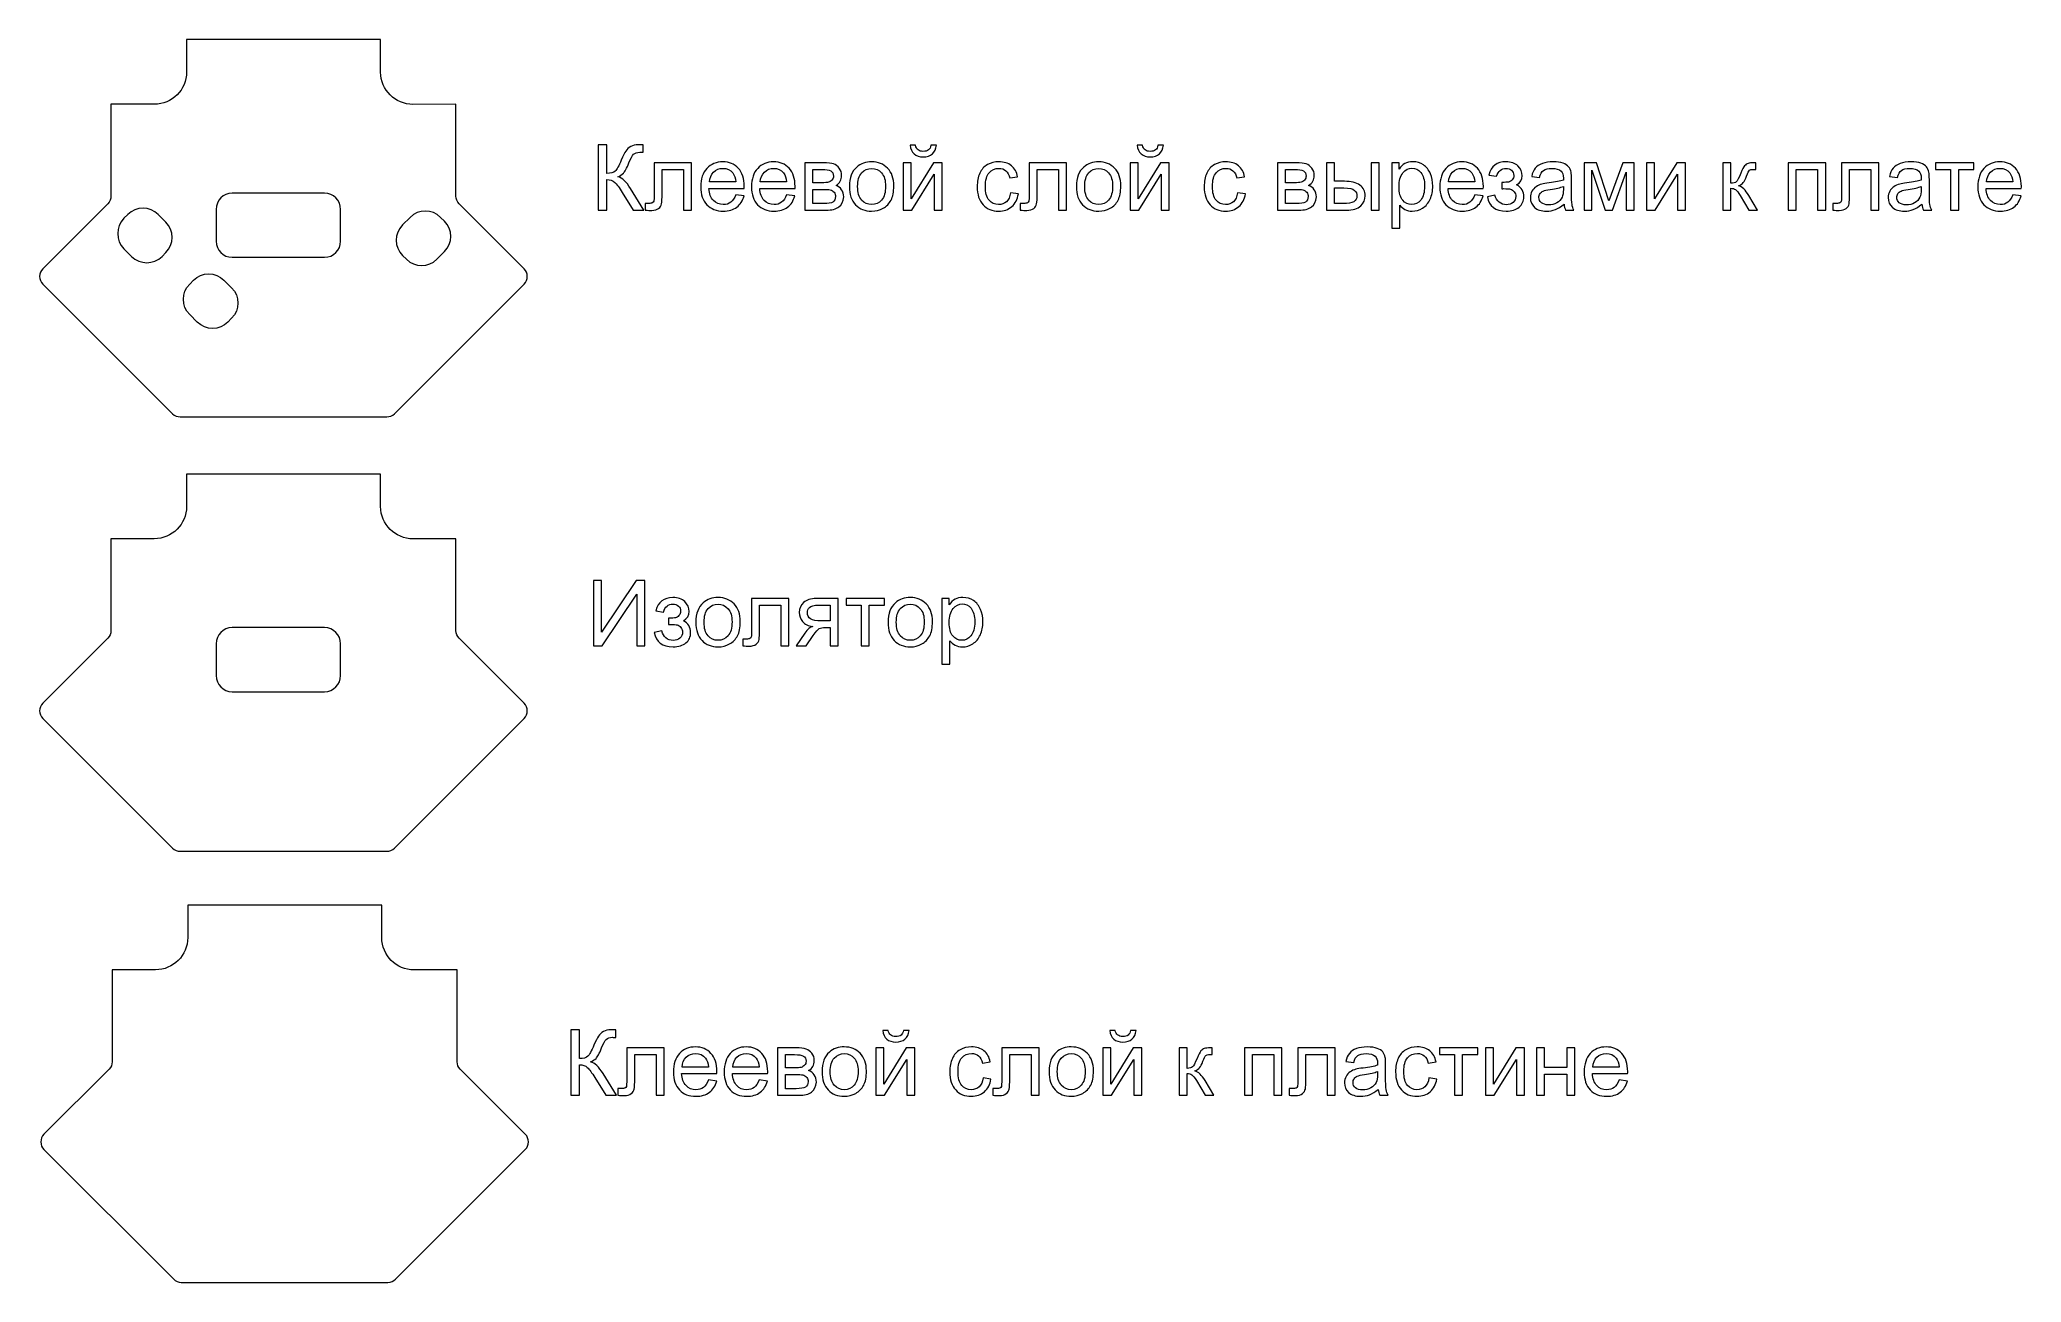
# Model space of a CAD drawing. Header units: millimetres. Extents: x -92 to 92, y -34 to 81.
import ezdxf

# ---------------------------------------------------------------- set-up
doc = ezdxf.new("R2010")
doc.units = ezdxf.units.MM
doc.header["$MEASUREMENT"] = 0
doc.layers.add('layer 1', color=7, linetype='Continuous')

msp = doc.modelspace()

# ---------------------------------------------------------------- linework, layer by layer
at = {"layer": 'layer 1', "color": 1, "lineweight": 9}
for points in [[(-53.3007, 75.4581), (-53.3007, 75.4581), (-53.3007, 66.9346), (-53.3007, 66.9346), (-53.3007, 66.9346), (-53.3007, 66.6693), (-53.1954, 66.415), (-53.0078, 66.2275), (-53.0078, 66.2275), (-53.0078, 66.2275), (-46.9762, 60.1959), (-46.9762, 60.1959), (-46.9762, 60.1959), (-46.7887, 60.0086), (-46.6832, 59.7545), (-46.6831, 59.4894), (-46.6831, 59.4894), (-46.6829, 59.2244), (-46.7889, 58.9692), (-46.9762, 58.7817), (-46.9762, 58.7817), (-46.9762, 58.7817), (-59.0078, 46.7501), (-59.0078, 46.7501), (-59.0078, 46.7501), (-59.1953, 46.5626), (-59.4498, 46.4572), (-59.7149, 46.4572), (-59.7149, 46.4572), (-59.7149, 46.4572), (-78.8865, 46.4572), (-78.8865, 46.4572), (-78.8865, 46.4572), (-79.1516, 46.4572), (-79.4061, 46.5626), (-79.5936, 46.7501), (-79.5936, 46.7501), (-79.5936, 46.7501), (-91.6252, 58.7817), (-91.6252, 58.7817), (-91.6252, 58.7817), (-91.8127, 58.969), (-91.9182, 59.2231), (-91.9183, 59.4882), (-91.9183, 59.4882), (-91.9185, 59.7532), (-91.8125, 60.0084), (-91.6252, 60.1959), (-91.6252, 60.1959), (-91.6252, 60.1959), (-85.5936, 66.2275), (-85.5936, 66.2275), (-85.5936, 66.2275), (-85.406, 66.4151), (-85.3007, 66.6693), (-85.3007, 66.9346), (-85.3007, 66.9346), (-85.3007, 66.9346), (-85.3007, 75.4581), (-85.3007, 75.4581), (-85.3007, 75.4581), (-85.3007, 75.4581), (-81.291, 75.4581), (-81.291, 75.4581), (-81.291, 75.4581), (-79.6344, 75.4581), (-78.291, 76.8013), (-78.291, 78.4581), (-78.291, 78.4581), (-78.291, 78.4581), (-78.291, 81.4572), (-78.291, 81.4572), (-78.291, 81.4572), (-78.291, 81.4572), (-60.2881, 81.4572), (-60.2881, 81.4572), (-60.2881, 81.4572), (-60.2881, 81.4572), (-60.2881, 78.4454), (-60.2881, 78.4454), (-60.2881, 78.4454), (-60.2881, 76.7886), (-58.9447, 75.4454), (-57.2881, 75.4454), (-57.2881, 75.4454), (-57.2881, 75.4454), (-53.3007, 75.4581), (-53.3007, 75.4581)], [(-53.3007, 35.1483), (-53.3007, 35.1483), (-53.3007, 26.6248), (-53.3007, 26.6248), (-53.3007, 26.6248), (-53.3007, 26.3595), (-53.1954, 26.1052), (-53.0078, 25.9177), (-53.0078, 25.9177), (-53.0078, 25.9177), (-46.9762, 19.8861), (-46.9762, 19.8861), (-46.9762, 19.8861), (-46.7887, 19.6988), (-46.6832, 19.4447), (-46.6831, 19.1796), (-46.6831, 19.1796), (-46.6829, 18.9146), (-46.7889, 18.6594), (-46.9762, 18.4719), (-46.9762, 18.4719), (-46.9762, 18.4719), (-59.0078, 6.4403), (-59.0078, 6.4403), (-59.0078, 6.4403), (-59.1953, 6.2528), (-59.4498, 6.1474), (-59.7149, 6.1474), (-59.7149, 6.1474), (-59.7149, 6.1474), (-78.8865, 6.1474), (-78.8865, 6.1474), (-78.8865, 6.1474), (-79.1516, 6.1474), (-79.4061, 6.2528), (-79.5936, 6.4403), (-79.5936, 6.4403), (-79.5936, 6.4403), (-91.6252, 18.4719), (-91.6252, 18.4719), (-91.6252, 18.4719), (-91.8127, 18.6592), (-91.9182, 18.9133), (-91.9183, 19.1784), (-91.9183, 19.1784), (-91.9185, 19.4434), (-91.8125, 19.6986), (-91.6252, 19.8861), (-91.6252, 19.8861), (-91.6252, 19.8861), (-85.5936, 25.9177), (-85.5936, 25.9177), (-85.5936, 25.9177), (-85.406, 26.1053), (-85.3007, 26.3595), (-85.3007, 26.6248), (-85.3007, 26.6248), (-85.3007, 26.6248), (-85.3007, 35.1483), (-85.3007, 35.1483), (-85.3007, 35.1483), (-85.3007, 35.1483), (-81.291, 35.1483), (-81.291, 35.1483), (-81.291, 35.1483), (-79.6344, 35.1483), (-78.291, 36.4915), (-78.291, 38.1483), (-78.291, 38.1483), (-78.291, 38.1483), (-78.291, 41.1474), (-78.291, 41.1474), (-78.291, 41.1474), (-78.291, 41.1474), (-60.2881, 41.1474), (-60.2881, 41.1474), (-60.2881, 41.1474), (-60.2881, 41.1474), (-60.2881, 38.1356), (-60.2881, 38.1356), (-60.2881, 38.1356), (-60.2881, 36.4788), (-58.9447, 35.1356), (-57.2881, 35.1356), (-57.2881, 35.1356), (-57.2881, 35.1356), (-53.3007, 35.1483), (-53.3007, 35.1483)], [(-53.1909, -4.8517), (-53.1909, -4.8517), (-53.1909, -13.3752), (-53.1909, -13.3752), (-53.1909, -13.3752), (-53.1909, -13.6405), (-53.0856, -13.8948), (-52.898, -14.0823), (-52.898, -14.0823), (-52.898, -14.0823), (-46.8664, -20.1139), (-46.8664, -20.1139), (-46.8664, -20.1139), (-46.6789, -20.3012), (-46.5734, -20.5553), (-46.5733, -20.8204), (-46.5733, -20.8204), (-46.5731, -21.0854), (-46.6791, -21.3406), (-46.8664, -21.5281), (-46.8664, -21.5281), (-46.8664, -21.5281), (-58.898, -33.5597), (-58.898, -33.5597), (-58.898, -33.5597), (-59.0855, -33.7472), (-59.34, -33.8526), (-59.6051, -33.8526), (-59.6051, -33.8526), (-59.6051, -33.8526), (-78.7767, -33.8526), (-78.7767, -33.8526), (-78.7767, -33.8526), (-79.0418, -33.8526), (-79.2963, -33.7472), (-79.4838, -33.5597), (-79.4838, -33.5597), (-79.4838, -33.5597), (-91.5154, -21.5281), (-91.5154, -21.5281), (-91.5154, -21.5281), (-91.7029, -21.3408), (-91.8084, -21.0867), (-91.8085, -20.8216), (-91.8085, -20.8216), (-91.8087, -20.5566), (-91.7027, -20.3014), (-91.5154, -20.1139), (-91.5154, -20.1139), (-91.5154, -20.1139), (-85.4838, -14.0823), (-85.4838, -14.0823), (-85.4838, -14.0823), (-85.2962, -13.8947), (-85.1909, -13.6405), (-85.1909, -13.3752), (-85.1909, -13.3752), (-85.1909, -13.3752), (-85.1909, -4.8517), (-85.1909, -4.8517), (-85.1909, -4.8517), (-85.1909, -4.8517), (-81.1812, -4.8517), (-81.1812, -4.8517), (-81.1812, -4.8517), (-79.5246, -4.8517), (-78.1812, -3.5085), (-78.1812, -1.8517), (-78.1812, -1.8517), (-78.1812, -1.8517), (-78.1812, 1.1474), (-78.1812, 1.1474), (-78.1812, 1.1474), (-78.1812, 1.1474), (-60.1783, 1.1474), (-60.1783, 1.1474), (-60.1783, 1.1474), (-60.1783, 1.1474), (-60.1783, -1.8644), (-60.1783, -1.8644), (-60.1783, -1.8644), (-60.1783, -3.5212), (-58.8349, -4.8644), (-57.1783, -4.8644), (-57.1783, -4.8644), (-57.1783, -4.8644), (-53.1909, -4.8517), (-53.1909, -4.8517)]]:
    msp.add_open_spline(points, degree=3, knots=[0, 0, 0, 0, 0.04347826, 0.04347826, 0.04347826, 0.04347826, 0.08695652, 0.08695652, 0.08695652, 0.08695652, 0.13043478, 0.13043478, 0.13043478, 0.13043478, 0.17391304, 0.17391304, 0.17391304, 0.17391304, 0.2173913, 0.2173913, 0.2173913, 0.2173913, 0.26086957, 0.26086957, 0.26086957, 0.26086957, 0.30434783, 0.30434783, 0.30434783, 0.30434783, 0.34782609, 0.34782609, 0.34782609, 0.34782609, 0.39130435, 0.39130435, 0.39130435, 0.39130435, 0.43478261, 0.43478261, 0.43478261, 0.43478261, 0.47826087, 0.47826087, 0.47826087, 0.47826087, 0.52173913, 0.52173913, 0.52173913, 0.52173913, 0.56521739, 0.56521739, 0.56521739, 0.56521739, 0.60869565, 0.60869565, 0.60869565, 0.60869565, 0.65217391, 0.65217391, 0.65217391, 0.65217391, 0.69565217, 0.69565217, 0.69565217, 0.69565217, 0.73913043, 0.73913043, 0.73913043, 0.73913043, 0.7826087, 0.7826087, 0.7826087, 0.7826087, 0.82608696, 0.82608696, 0.82608696, 0.82608696, 0.86956522, 0.86956522, 0.86956522, 0.86956522, 0.91304348, 0.91304348, 0.91304348, 0.91304348, 1, 1, 1, 1], dxfattribs=at)
at = {"layer": 'layer 1', "color": 250, "lineweight": 9}
for points, knots in [([(-40.108, 71.6967), (-40.108, 71.6967), (-39.3037, 71.6967), (-39.3037, 71.6967), (-39.3037, 71.6967), (-39.3037, 71.6967), (-39.3037, 69.0381), (-39.3037, 69.0381), (-39.3037, 69.0381), (-38.9382, 69.0381), (-38.68, 69.1101), (-38.5318, 69.2526), (-38.5318, 69.2526), (-38.3822, 69.3951), (-38.1931, 69.7366), (-37.9617, 70.2785), (-37.9617, 70.2785), (-37.7938, 70.6778), (-37.6555, 70.9586), (-37.5454, 71.1223), (-37.5454, 71.1223), (-37.4368, 71.2874), (-37.2816, 71.4257), (-37.0798, 71.5372), (-37.0798, 71.5372), (-36.8794, 71.6487), (-36.6564, 71.7051), (-36.4137, 71.7051), (-36.4137, 71.7051), (-36.1047, 71.7051), (-35.9424, 71.7023), (-35.9255, 71.6967), (-35.9255, 71.6967), (-35.9255, 71.6967), (-35.9255, 71.0024), (-35.9255, 71.0024), (-35.9255, 71.0024), (-35.9537, 71.0024), (-36.0073, 71.0038), (-36.0863, 71.0066), (-36.0863, 71.0066), (-36.1752, 71.0094), (-36.2289, 71.0109), (-36.2486, 71.0109), (-36.2486, 71.0109), (-36.504, 71.0109), (-36.6945, 70.9488), (-36.8187, 70.8246), (-36.8187, 70.8246), (-36.9457, 70.7004), (-37.0897, 70.4351), (-37.2533, 70.0301), (-37.2533, 70.0301), (-37.4565, 69.5165), (-37.6287, 69.1919), (-37.7698, 69.0579), (-37.7698, 69.0579), (-37.9095, 68.9252), (-38.0788, 68.818), (-38.2736, 68.7375), (-38.2736, 68.7375), (-37.8827, 68.6303), (-37.4961, 68.2676), (-37.1151, 67.6524), (-37.1151, 67.6524), (-37.1151, 67.6524), (-35.8662, 65.6345), (-35.8662, 65.6345), (-35.8662, 65.6345), (-35.8662, 65.6345), (-36.8625, 65.6345), (-36.8625, 65.6345), (-36.8625, 65.6345), (-36.8625, 65.6345), (-37.8799, 67.277), (-37.8799, 67.277), (-37.8799, 67.277), (-38.1579, 67.7328), (-38.3907, 68.0461), (-38.577, 68.2154), (-38.577, 68.2154), (-38.7646, 68.3862), (-39.0059, 68.4708), (-39.3037, 68.4708), (-39.3037, 68.4708), (-39.3037, 68.4708), (-39.3037, 65.6345), (-39.3037, 65.6345), (-39.3037, 65.6345), (-39.3037, 65.6345), (-40.108, 65.6345), (-40.108, 65.6345), (-40.108, 65.6345), (-40.108, 65.6345), (-40.108, 71.6967), (-40.108, 71.6967)], [0, 0, 0, 0, 0.04, 0.04, 0.04, 0.04, 0.08, 0.08, 0.08, 0.08, 0.12, 0.12, 0.12, 0.12, 0.16, 0.16, 0.16, 0.16, 0.2, 0.2, 0.2, 0.2, 0.24, 0.24, 0.24, 0.24, 0.28, 0.28, 0.28, 0.28, 0.32, 0.32, 0.32, 0.32, 0.36, 0.36, 0.36, 0.36, 0.4, 0.4, 0.4, 0.4, 0.44, 0.44, 0.44, 0.44, 0.48, 0.48, 0.48, 0.48, 0.52, 0.52, 0.52, 0.52, 0.56, 0.56, 0.56, 0.56, 0.6, 0.6, 0.6, 0.6, 0.64, 0.64, 0.64, 0.64, 0.68, 0.68, 0.68, 0.68, 0.72, 0.72, 0.72, 0.72, 0.76, 0.76, 0.76, 0.76, 0.8, 0.8, 0.8, 0.8, 0.84, 0.84, 0.84, 0.84, 0.88, 0.88, 0.88, 0.88, 0.92, 0.92, 0.92, 0.92, 1, 1, 1, 1]), ([(-34.9221, 70.0287), (-34.9221, 70.0287), (-31.4592, 70.0287), (-31.4592, 70.0287), (-31.4592, 70.0287), (-31.4592, 70.0287), (-31.4592, 65.6387), (-31.4592, 65.6387), (-31.4592, 65.6387), (-31.4592, 65.6387), (-32.2043, 65.6387), (-32.2043, 65.6387), (-32.2043, 65.6387), (-32.2043, 65.6387), (-32.2043, 69.4106), (-32.2043, 69.4106), (-32.2043, 69.4106), (-32.2043, 69.4106), (-34.1771, 69.4106), (-34.1771, 69.4106), (-34.1771, 69.4106), (-34.1771, 69.4106), (-34.1771, 67.2248), (-34.1771, 67.2248), (-34.1771, 67.2248), (-34.1771, 66.7154), (-34.194, 66.3796), (-34.2264, 66.2159), (-34.2264, 66.2159), (-34.2603, 66.0536), (-34.3506, 65.9125), (-34.4988, 65.7911), (-34.4988, 65.7911), (-34.6484, 65.6698), (-34.8629, 65.6091), (-35.1437, 65.6091), (-35.1437, 65.6091), (-35.3172, 65.6091), (-35.5176, 65.6204), (-35.7434, 65.6416), (-35.7434, 65.6416), (-35.7434, 65.6416), (-35.7434, 66.261), (-35.7434, 66.261), (-35.7434, 66.261), (-35.7434, 66.261), (-35.4174, 66.261), (-35.4174, 66.261), (-35.4174, 66.261), (-35.2636, 66.261), (-35.1536, 66.2766), (-35.0872, 66.309), (-35.0872, 66.309), (-35.0209, 66.3401), (-34.9772, 66.3909), (-34.9546, 66.46), (-34.9546, 66.46), (-34.9334, 66.5291), (-34.9221, 66.7535), (-34.9221, 67.1331), (-34.9221, 67.1331), (-34.9221, 67.1331), (-34.9221, 70.0287), (-34.9221, 70.0287)], [0, 0, 0, 0, 0.05882353, 0.05882353, 0.05882353, 0.05882353, 0.11764706, 0.11764706, 0.11764706, 0.11764706, 0.17647059, 0.17647059, 0.17647059, 0.17647059, 0.23529412, 0.23529412, 0.23529412, 0.23529412, 0.29411765, 0.29411765, 0.29411765, 0.29411765, 0.35294118, 0.35294118, 0.35294118, 0.35294118, 0.41176471, 0.41176471, 0.41176471, 0.41176471, 0.47058824, 0.47058824, 0.47058824, 0.47058824, 0.52941176, 0.52941176, 0.52941176, 0.52941176, 0.58823529, 0.58823529, 0.58823529, 0.58823529, 0.64705882, 0.64705882, 0.64705882, 0.64705882, 0.70588235, 0.70588235, 0.70588235, 0.70588235, 0.76470588, 0.76470588, 0.76470588, 0.76470588, 0.82352941, 0.82352941, 0.82352941, 0.82352941, 0.88235294, 0.88235294, 0.88235294, 0.88235294, 1, 1, 1, 1]), ([(-27.3487, 67.0569), (-27.3487, 67.0569), (-26.5782, 66.9553), (-26.5782, 66.9553), (-26.5782, 66.9553), (-26.6982, 66.508), (-26.9225, 66.1594), (-27.2499, 65.9125), (-27.2499, 65.9125), (-27.5773, 65.6655), (-27.995, 65.5414), (-28.5044, 65.5414), (-28.5044, 65.5414), (-29.145, 65.5414), (-29.653, 65.7389), (-30.0284, 66.134), (-30.0284, 66.134), (-30.4038, 66.5277), (-30.5914, 67.0823), (-30.5914, 67.7949), (-30.5914, 67.7949), (-30.5914, 68.5315), (-30.4023, 69.1044), (-30.0228, 69.5108), (-30.0228, 69.5108), (-29.6432, 69.9187), (-29.1507, 70.1219), (-28.5453, 70.1219), (-28.5453, 70.1219), (-27.9597, 70.1219), (-27.4813, 69.9229), (-27.1102, 69.5235), (-27.1102, 69.5235), (-26.7391, 69.1242), (-26.5528, 68.5626), (-26.5528, 67.8387), (-26.5528, 67.8387), (-26.5528, 67.7949), (-26.5542, 67.7286), (-26.557, 67.6411), (-26.557, 67.6411), (-26.557, 67.6411), (-29.8294, 67.6411), (-29.8294, 67.6411), (-29.8294, 67.6411), (-29.8012, 67.1599), (-29.6657, 66.7902), (-29.4202, 66.5348), (-29.4202, 66.5348), (-29.1761, 66.2794), (-28.8699, 66.151), (-28.5044, 66.151), (-28.5044, 66.151), (-28.232, 66.151), (-27.9992, 66.2229), (-27.8073, 66.3669), (-27.8073, 66.3669), (-27.614, 66.5108), (-27.4616, 66.7408), (-27.3487, 67.0569)], [0, 0, 0, 0, 0.0625, 0.0625, 0.0625, 0.0625, 0.125, 0.125, 0.125, 0.125, 0.1875, 0.1875, 0.1875, 0.1875, 0.25, 0.25, 0.25, 0.25, 0.3125, 0.3125, 0.3125, 0.3125, 0.375, 0.375, 0.375, 0.375, 0.4375, 0.4375, 0.4375, 0.4375, 0.5, 0.5, 0.5, 0.5, 0.5625, 0.5625, 0.5625, 0.5625, 0.625, 0.625, 0.625, 0.625, 0.6875, 0.6875, 0.6875, 0.6875, 0.75, 0.75, 0.75, 0.75, 0.8125, 0.8125, 0.8125, 0.8125, 0.875, 0.875, 0.875, 0.875, 1, 1, 1, 1]), ([(-22.6398, 67.0569), (-22.6398, 67.0569), (-21.8693, 66.9553), (-21.8693, 66.9553), (-21.8693, 66.9553), (-21.9893, 66.508), (-22.2136, 66.1594), (-22.541, 65.9125), (-22.541, 65.9125), (-22.8684, 65.6655), (-23.2861, 65.5414), (-23.7955, 65.5414), (-23.7955, 65.5414), (-24.4361, 65.5414), (-24.9441, 65.7389), (-25.3195, 66.134), (-25.3195, 66.134), (-25.6949, 66.5277), (-25.8825, 67.0823), (-25.8825, 67.7949), (-25.8825, 67.7949), (-25.8825, 68.5315), (-25.6934, 69.1044), (-25.3139, 69.5108), (-25.3139, 69.5108), (-24.9343, 69.9187), (-24.4418, 70.1219), (-23.8364, 70.1219), (-23.8364, 70.1219), (-23.2508, 70.1219), (-22.7724, 69.9229), (-22.4013, 69.5235), (-22.4013, 69.5235), (-22.0302, 69.1242), (-21.8439, 68.5626), (-21.8439, 67.8387), (-21.8439, 67.8387), (-21.8439, 67.7949), (-21.8453, 67.7286), (-21.8481, 67.6411), (-21.8481, 67.6411), (-21.8481, 67.6411), (-25.1205, 67.6411), (-25.1205, 67.6411), (-25.1205, 67.6411), (-25.0923, 67.1599), (-24.9568, 66.7902), (-24.7113, 66.5348), (-24.7113, 66.5348), (-24.4672, 66.2794), (-24.161, 66.151), (-23.7955, 66.151), (-23.7955, 66.151), (-23.5231, 66.151), (-23.2903, 66.2229), (-23.0984, 66.3669), (-23.0984, 66.3669), (-22.9051, 66.5108), (-22.7527, 66.7408), (-22.6398, 67.0569)], [0, 0, 0, 0, 0.0625, 0.0625, 0.0625, 0.0625, 0.125, 0.125, 0.125, 0.125, 0.1875, 0.1875, 0.1875, 0.1875, 0.25, 0.25, 0.25, 0.25, 0.3125, 0.3125, 0.3125, 0.3125, 0.375, 0.375, 0.375, 0.375, 0.4375, 0.4375, 0.4375, 0.4375, 0.5, 0.5, 0.5, 0.5, 0.5625, 0.5625, 0.5625, 0.5625, 0.625, 0.625, 0.625, 0.625, 0.6875, 0.6875, 0.6875, 0.6875, 0.75, 0.75, 0.75, 0.75, 0.8125, 0.8125, 0.8125, 0.8125, 0.875, 0.875, 0.875, 0.875, 1, 1, 1, 1]), ([(-20.9281, 70.0287), (-20.9281, 70.0287), (-19.2136, 70.0287), (-19.2136, 70.0287), (-19.2136, 70.0287), (-18.7931, 70.0287), (-18.4798, 69.9934), (-18.2738, 69.9229), (-18.2738, 69.9229), (-18.0692, 69.8523), (-17.8928, 69.7239), (-17.746, 69.5362), (-17.746, 69.5362), (-17.5979, 69.3471), (-17.5245, 69.1228), (-17.5245, 68.8603), (-17.5245, 68.8603), (-17.5245, 68.6501), (-17.5682, 68.4666), (-17.6543, 68.3114), (-17.6543, 68.3114), (-17.7418, 68.1548), (-17.8716, 68.0235), (-18.0466, 67.9191), (-18.0466, 67.9191), (-17.8406, 67.85), (-17.6698, 67.7215), (-17.533, 67.5325), (-17.533, 67.5325), (-17.3975, 67.3448), (-17.3298, 67.1204), (-17.3298, 66.8622), (-17.3298, 66.8622), (-17.3566, 66.4459), (-17.5061, 66.1369), (-17.7757, 65.9365), (-17.7757, 65.9365), (-18.0452, 65.7347), (-18.4375, 65.6345), (-18.9511, 65.6345), (-18.9511, 65.6345), (-18.9511, 65.6345), (-20.9281, 65.6345), (-20.9281, 65.6345), (-20.9281, 65.6345), (-20.9281, 65.6345), (-20.9281, 70.0287), (-20.9281, 70.0287)], [0, 0, 0, 0, 0.07692308, 0.07692308, 0.07692308, 0.07692308, 0.15384615, 0.15384615, 0.15384615, 0.15384615, 0.23076923, 0.23076923, 0.23076923, 0.23076923, 0.30769231, 0.30769231, 0.30769231, 0.30769231, 0.38461538, 0.38461538, 0.38461538, 0.38461538, 0.46153846, 0.46153846, 0.46153846, 0.46153846, 0.53846154, 0.53846154, 0.53846154, 0.53846154, 0.61538462, 0.61538462, 0.61538462, 0.61538462, 0.69230769, 0.69230769, 0.69230769, 0.69230769, 0.76923077, 0.76923077, 0.76923077, 0.76923077, 0.84615385, 0.84615385, 0.84615385, 0.84615385, 1, 1, 1, 1]), ([(-16.8034, 67.8316), (-16.8034, 68.643), (-16.5776, 69.2441), (-16.1247, 69.635), (-16.1247, 69.635), (-15.7479, 69.9596), (-15.2864, 70.1219), (-14.7432, 70.1219), (-14.7432, 70.1219), (-14.1406, 70.1219), (-13.6467, 69.9243), (-13.2629, 69.5292), (-13.2629, 69.5292), (-12.8805, 69.1355), (-12.6886, 68.5894), (-12.6886, 67.8937), (-12.6886, 67.8937), (-12.6886, 67.3293), (-12.7732, 66.8862), (-12.9426, 66.563), (-12.9426, 66.563), (-13.1119, 66.2399), (-13.3589, 65.9887), (-13.6834, 65.8095), (-13.6834, 65.8095), (-14.0066, 65.6303), (-14.3608, 65.5414), (-14.7432, 65.5414), (-14.7432, 65.5414), (-15.3584, 65.5414), (-15.8551, 65.7375), (-16.2347, 66.1312), (-16.2347, 66.1312), (-16.6143, 66.5249), (-16.8034, 67.0922), (-16.8034, 67.8316)], [0, 0, 0, 0, 0.1, 0.1, 0.1, 0.1, 0.2, 0.2, 0.2, 0.2, 0.3, 0.3, 0.3, 0.3, 0.4, 0.4, 0.4, 0.4, 0.5, 0.5, 0.5, 0.5, 0.6, 0.6, 0.6, 0.6, 0.7, 0.7, 0.7, 0.7, 0.8, 0.8, 0.8, 0.8, 1, 1, 1, 1]), ([(-11.8151, 70.0287), (-11.8151, 70.0287), (-11.07, 70.0287), (-11.07, 70.0287), (-11.07, 70.0287), (-11.07, 70.0287), (-11.07, 66.6773), (-11.07, 66.6773), (-11.07, 66.6773), (-11.07, 66.6773), (-8.9999, 70.0287), (-8.9999, 70.0287), (-8.9999, 70.0287), (-8.9999, 70.0287), (-8.1998, 70.0287), (-8.1998, 70.0287), (-8.1998, 70.0287), (-8.1998, 70.0287), (-8.1998, 65.6345), (-8.1998, 65.6345), (-8.1998, 65.6345), (-8.1998, 65.6345), (-8.9449, 65.6345), (-8.9449, 65.6345), (-8.9449, 65.6345), (-8.9449, 65.6345), (-8.9449, 68.9647), (-8.9449, 68.9647), (-8.9449, 68.9647), (-8.9449, 68.9647), (-11.0122, 65.6345), (-11.0122, 65.6345), (-11.0122, 65.6345), (-11.0122, 65.6345), (-11.8151, 65.6345), (-11.8151, 65.6345), (-11.8151, 65.6345), (-11.8151, 65.6345), (-11.8151, 70.0287), (-11.8151, 70.0287)], [0, 0, 0, 0, 0.09090909, 0.09090909, 0.09090909, 0.09090909, 0.18181818, 0.18181818, 0.18181818, 0.18181818, 0.27272727, 0.27272727, 0.27272727, 0.27272727, 0.36363636, 0.36363636, 0.36363636, 0.36363636, 0.45454545, 0.45454545, 0.45454545, 0.45454545, 0.54545455, 0.54545455, 0.54545455, 0.54545455, 0.63636364, 0.63636364, 0.63636364, 0.63636364, 0.72727273, 0.72727273, 0.72727273, 0.72727273, 0.81818182, 0.81818182, 0.81818182, 0.81818182, 1, 1, 1, 1]), ([(-9.2412, 71.6543), (-9.2412, 71.6543), (-8.7332, 71.6543), (-8.7332, 71.6543), (-8.7332, 71.6543), (-8.7741, 71.3058), (-8.9011, 71.0377), (-9.1128, 70.8514), (-9.1128, 70.8514), (-9.3245, 70.6637), (-9.6053, 70.5706), (-9.9567, 70.5706), (-9.9567, 70.5706), (-10.3094, 70.5706), (-10.5917, 70.6637), (-10.8019, 70.8486), (-10.8019, 70.8486), (-11.0122, 71.0348), (-11.1392, 71.303), (-11.1801, 71.6543), (-11.1801, 71.6543), (-11.1801, 71.6543), (-10.6721, 71.6543), (-10.6721, 71.6543), (-10.6721, 71.6543), (-10.634, 71.4638), (-10.5564, 71.3213), (-10.4421, 71.2282), (-10.4421, 71.2282), (-10.3278, 71.1336), (-10.1726, 71.0871), (-9.9792, 71.0871), (-9.9792, 71.0871), (-9.7549, 71.0871), (-9.5855, 71.1322), (-9.4712, 71.2239), (-9.4712, 71.2239), (-9.3569, 71.3142), (-9.2793, 71.4582), (-9.2412, 71.6543)], [0, 0, 0, 0, 0.09090909, 0.09090909, 0.09090909, 0.09090909, 0.18181818, 0.18181818, 0.18181818, 0.18181818, 0.27272727, 0.27272727, 0.27272727, 0.27272727, 0.36363636, 0.36363636, 0.36363636, 0.36363636, 0.45454545, 0.45454545, 0.45454545, 0.45454545, 0.54545455, 0.54545455, 0.54545455, 0.54545455, 0.63636364, 0.63636364, 0.63636364, 0.63636364, 0.72727273, 0.72727273, 0.72727273, 0.72727273, 0.81818182, 0.81818182, 0.81818182, 0.81818182, 1, 1, 1, 1]), ([(-1.8625, 67.2432), (-1.8625, 67.2432), (-1.1344, 67.1416), (-1.1344, 67.1416), (-1.1344, 67.1416), (-1.2148, 66.6406), (-1.418, 66.2497), (-1.7468, 65.9661), (-1.7468, 65.9661), (-2.0756, 65.6825), (-2.4806, 65.5414), (-2.9589, 65.5414), (-2.9589, 65.5414), (-3.5586, 65.5414), (-4.0413, 65.7375), (-4.4053, 66.1298), (-4.4053, 66.1298), (-4.7708, 66.5221), (-4.9528, 67.0837), (-4.9528, 67.8147), (-4.9528, 67.8147), (-4.9528, 68.2888), (-4.8738, 68.7023), (-4.7172, 69.0579), (-4.7172, 69.0579), (-4.5605, 69.4121), (-4.3221, 69.6788), (-4.0003, 69.8551), (-4.0003, 69.8551), (-3.68, 70.033), (-3.3315, 70.1219), (-2.9533, 70.1219), (-2.9533, 70.1219), (-2.4777, 70.1219), (-2.0869, 70.0019), (-1.7849, 69.7606), (-1.7849, 69.7606), (-1.4815, 69.5193), (-1.2868, 69.1764), (-1.2021, 68.7333), (-1.2021, 68.7333), (-1.2021, 68.7333), (-1.9218, 68.6232), (-1.9218, 68.6232), (-1.9218, 68.6232), (-1.9909, 68.9182), (-2.1123, 69.1397), (-2.2886, 69.2893), (-2.2886, 69.2893), (-2.4636, 69.4375), (-2.6753, 69.5122), (-2.9236, 69.5122), (-2.9236, 69.5122), (-3.299, 69.5122), (-3.6038, 69.3782), (-3.8395, 69.1101), (-3.8395, 69.1101), (-4.0737, 68.8406), (-4.1908, 68.4172), (-4.1908, 67.8358), (-4.1908, 67.8358), (-4.1908, 67.246), (-4.0779, 66.8184), (-3.8522, 66.5517), (-3.8522, 66.5517), (-3.625, 66.285), (-3.33, 66.151), (-2.9674, 66.151), (-2.9674, 66.151), (-2.6739, 66.151), (-2.4298, 66.2399), (-2.235, 66.4191), (-2.235, 66.4191), (-2.0389, 66.5969), (-1.9147, 66.872), (-1.8625, 67.2432)], [0, 0, 0, 0, 0.05, 0.05, 0.05, 0.05, 0.1, 0.1, 0.1, 0.1, 0.15, 0.15, 0.15, 0.15, 0.2, 0.2, 0.2, 0.2, 0.25, 0.25, 0.25, 0.25, 0.3, 0.3, 0.3, 0.3, 0.35, 0.35, 0.35, 0.35, 0.4, 0.4, 0.4, 0.4, 0.45, 0.45, 0.45, 0.45, 0.5, 0.5, 0.5, 0.5, 0.55, 0.55, 0.55, 0.55, 0.6, 0.6, 0.6, 0.6, 0.65, 0.65, 0.65, 0.65, 0.7, 0.7, 0.7, 0.7, 0.75, 0.75, 0.75, 0.75, 0.8, 0.8, 0.8, 0.8, 0.85, 0.85, 0.85, 0.85, 0.9, 0.9, 0.9, 0.9, 1, 1, 1, 1]), ([(-0.1352, 70.0287), (-0.1352, 70.0287), (3.3277, 70.0287), (3.3277, 70.0287), (3.3277, 70.0287), (3.3277, 70.0287), (3.3277, 65.6387), (3.3277, 65.6387), (3.3277, 65.6387), (3.3277, 65.6387), (2.5826, 65.6387), (2.5826, 65.6387), (2.5826, 65.6387), (2.5826, 65.6387), (2.5826, 69.4106), (2.5826, 69.4106), (2.5826, 69.4106), (2.5826, 69.4106), (0.6098, 69.4106), (0.6098, 69.4106), (0.6098, 69.4106), (0.6098, 69.4106), (0.6098, 67.2248), (0.6098, 67.2248), (0.6098, 67.2248), (0.6098, 66.7154), (0.5929, 66.3796), (0.5605, 66.2159), (0.5605, 66.2159), (0.5266, 66.0536), (0.4363, 65.9125), (0.2881, 65.7911), (0.2881, 65.7911), (0.1385, 65.6698), (-0.076, 65.6091), (-0.3568, 65.6091), (-0.3568, 65.6091), (-0.5303, 65.6091), (-0.7307, 65.6204), (-0.9565, 65.6416), (-0.9565, 65.6416), (-0.9565, 65.6416), (-0.9565, 66.261), (-0.9565, 66.261), (-0.9565, 66.261), (-0.9565, 66.261), (-0.6305, 66.261), (-0.6305, 66.261), (-0.6305, 66.261), (-0.4767, 66.261), (-0.3667, 66.2766), (-0.3003, 66.309), (-0.3003, 66.309), (-0.234, 66.3401), (-0.1903, 66.3909), (-0.1677, 66.46), (-0.1677, 66.46), (-0.1465, 66.5291), (-0.1352, 66.7535), (-0.1352, 67.1331), (-0.1352, 67.1331), (-0.1352, 67.1331), (-0.1352, 70.0287), (-0.1352, 70.0287)], [0, 0, 0, 0, 0.05882353, 0.05882353, 0.05882353, 0.05882353, 0.11764706, 0.11764706, 0.11764706, 0.11764706, 0.17647059, 0.17647059, 0.17647059, 0.17647059, 0.23529412, 0.23529412, 0.23529412, 0.23529412, 0.29411765, 0.29411765, 0.29411765, 0.29411765, 0.35294118, 0.35294118, 0.35294118, 0.35294118, 0.41176471, 0.41176471, 0.41176471, 0.41176471, 0.47058824, 0.47058824, 0.47058824, 0.47058824, 0.52941176, 0.52941176, 0.52941176, 0.52941176, 0.58823529, 0.58823529, 0.58823529, 0.58823529, 0.64705882, 0.64705882, 0.64705882, 0.64705882, 0.70588235, 0.70588235, 0.70588235, 0.70588235, 0.76470588, 0.76470588, 0.76470588, 0.76470588, 0.82352941, 0.82352941, 0.82352941, 0.82352941, 0.88235294, 0.88235294, 0.88235294, 0.88235294, 1, 1, 1, 1]), ([(4.2561, 67.8316), (4.2561, 68.643), (4.4819, 69.2441), (4.9348, 69.635), (4.9348, 69.635), (5.3116, 69.9596), (5.7731, 70.1219), (6.3163, 70.1219), (6.3163, 70.1219), (6.9189, 70.1219), (7.4128, 69.9243), (7.7966, 69.5292), (7.7966, 69.5292), (8.179, 69.1355), (8.3709, 68.5894), (8.3709, 67.8937), (8.3709, 67.8937), (8.3709, 67.3293), (8.2863, 66.8862), (8.1169, 66.563), (8.1169, 66.563), (7.9476, 66.2399), (7.7006, 65.9887), (7.3761, 65.8095), (7.3761, 65.8095), (7.0529, 65.6303), (6.6987, 65.5414), (6.3163, 65.5414), (6.3163, 65.5414), (5.7011, 65.5414), (5.2044, 65.7375), (4.8248, 66.1312), (4.8248, 66.1312), (4.4452, 66.5249), (4.2561, 67.0922), (4.2561, 67.8316)], [0, 0, 0, 0, 0.1, 0.1, 0.1, 0.1, 0.2, 0.2, 0.2, 0.2, 0.3, 0.3, 0.3, 0.3, 0.4, 0.4, 0.4, 0.4, 0.5, 0.5, 0.5, 0.5, 0.6, 0.6, 0.6, 0.6, 0.7, 0.7, 0.7, 0.7, 0.8, 0.8, 0.8, 0.8, 1, 1, 1, 1]), ([(9.2444, 70.0287), (9.2444, 70.0287), (9.9895, 70.0287), (9.9895, 70.0287), (9.9895, 70.0287), (9.9895, 70.0287), (9.9895, 66.6773), (9.9895, 66.6773), (9.9895, 66.6773), (9.9895, 66.6773), (12.0596, 70.0287), (12.0596, 70.0287), (12.0596, 70.0287), (12.0596, 70.0287), (12.8597, 70.0287), (12.8597, 70.0287), (12.8597, 70.0287), (12.8597, 70.0287), (12.8597, 65.6345), (12.8597, 65.6345), (12.8597, 65.6345), (12.8597, 65.6345), (12.1146, 65.6345), (12.1146, 65.6345), (12.1146, 65.6345), (12.1146, 65.6345), (12.1146, 68.9647), (12.1146, 68.9647), (12.1146, 68.9647), (12.1146, 68.9647), (10.0473, 65.6345), (10.0473, 65.6345), (10.0473, 65.6345), (10.0473, 65.6345), (9.2444, 65.6345), (9.2444, 65.6345), (9.2444, 65.6345), (9.2444, 65.6345), (9.2444, 70.0287), (9.2444, 70.0287)], [0, 0, 0, 0, 0.09090909, 0.09090909, 0.09090909, 0.09090909, 0.18181818, 0.18181818, 0.18181818, 0.18181818, 0.27272727, 0.27272727, 0.27272727, 0.27272727, 0.36363636, 0.36363636, 0.36363636, 0.36363636, 0.45454545, 0.45454545, 0.45454545, 0.45454545, 0.54545455, 0.54545455, 0.54545455, 0.54545455, 0.63636364, 0.63636364, 0.63636364, 0.63636364, 0.72727273, 0.72727273, 0.72727273, 0.72727273, 0.81818182, 0.81818182, 0.81818182, 0.81818182, 1, 1, 1, 1]), ([(11.8183, 71.6543), (11.8183, 71.6543), (12.3263, 71.6543), (12.3263, 71.6543), (12.3263, 71.6543), (12.2854, 71.3058), (12.1584, 71.0377), (11.9467, 70.8514), (11.9467, 70.8514), (11.735, 70.6637), (11.4542, 70.5706), (11.1028, 70.5706), (11.1028, 70.5706), (10.7501, 70.5706), (10.4678, 70.6637), (10.2576, 70.8486), (10.2576, 70.8486), (10.0473, 71.0348), (9.9203, 71.303), (9.8794, 71.6543), (9.8794, 71.6543), (9.8794, 71.6543), (10.3874, 71.6543), (10.3874, 71.6543), (10.3874, 71.6543), (10.4255, 71.4638), (10.5031, 71.3213), (10.6174, 71.2282), (10.6174, 71.2282), (10.7317, 71.1336), (10.8869, 71.0871), (11.0803, 71.0871), (11.0803, 71.0871), (11.3046, 71.0871), (11.474, 71.1322), (11.5883, 71.2239), (11.5883, 71.2239), (11.7026, 71.3142), (11.7802, 71.4582), (11.8183, 71.6543)], [0, 0, 0, 0, 0.09090909, 0.09090909, 0.09090909, 0.09090909, 0.18181818, 0.18181818, 0.18181818, 0.18181818, 0.27272727, 0.27272727, 0.27272727, 0.27272727, 0.36363636, 0.36363636, 0.36363636, 0.36363636, 0.45454545, 0.45454545, 0.45454545, 0.45454545, 0.54545455, 0.54545455, 0.54545455, 0.54545455, 0.63636364, 0.63636364, 0.63636364, 0.63636364, 0.72727273, 0.72727273, 0.72727273, 0.72727273, 0.81818182, 0.81818182, 0.81818182, 0.81818182, 1, 1, 1, 1]), ([(19.197, 67.2432), (19.197, 67.2432), (19.9251, 67.1416), (19.9251, 67.1416), (19.9251, 67.1416), (19.8447, 66.6406), (19.6415, 66.2497), (19.3127, 65.9661), (19.3127, 65.9661), (18.9839, 65.6825), (18.5789, 65.5414), (18.1006, 65.5414), (18.1006, 65.5414), (17.5009, 65.5414), (17.0182, 65.7375), (16.6542, 66.1298), (16.6542, 66.1298), (16.2887, 66.5221), (16.1067, 67.0837), (16.1067, 67.8147), (16.1067, 67.8147), (16.1067, 68.2888), (16.1857, 68.7023), (16.3423, 69.0579), (16.3423, 69.0579), (16.499, 69.4121), (16.7374, 69.6788), (17.0592, 69.8551), (17.0592, 69.8551), (17.3795, 70.033), (17.728, 70.1219), (18.1062, 70.1219), (18.1062, 70.1219), (18.5818, 70.1219), (18.9726, 70.0019), (19.2746, 69.7606), (19.2746, 69.7606), (19.578, 69.5193), (19.7727, 69.1764), (19.8574, 68.7333), (19.8574, 68.7333), (19.8574, 68.7333), (19.1377, 68.6232), (19.1377, 68.6232), (19.1377, 68.6232), (19.0686, 68.9182), (18.9472, 69.1397), (18.7709, 69.2893), (18.7709, 69.2893), (18.5959, 69.4375), (18.3842, 69.5122), (18.1359, 69.5122), (18.1359, 69.5122), (17.7605, 69.5122), (17.4557, 69.3782), (17.22, 69.1101), (17.22, 69.1101), (16.9858, 68.8406), (16.8687, 68.4172), (16.8687, 67.8358), (16.8687, 67.8358), (16.8687, 67.246), (16.9816, 66.8184), (17.2073, 66.5517), (17.2073, 66.5517), (17.4345, 66.285), (17.7295, 66.151), (18.0921, 66.151), (18.0921, 66.151), (18.3856, 66.151), (18.6297, 66.2399), (18.8245, 66.4191), (18.8245, 66.4191), (19.0206, 66.5969), (19.1448, 66.872), (19.197, 67.2432)], [0, 0, 0, 0, 0.05, 0.05, 0.05, 0.05, 0.1, 0.1, 0.1, 0.1, 0.15, 0.15, 0.15, 0.15, 0.2, 0.2, 0.2, 0.2, 0.25, 0.25, 0.25, 0.25, 0.3, 0.3, 0.3, 0.3, 0.35, 0.35, 0.35, 0.35, 0.4, 0.4, 0.4, 0.4, 0.45, 0.45, 0.45, 0.45, 0.5, 0.5, 0.5, 0.5, 0.55, 0.55, 0.55, 0.55, 0.6, 0.6, 0.6, 0.6, 0.65, 0.65, 0.65, 0.65, 0.7, 0.7, 0.7, 0.7, 0.75, 0.75, 0.75, 0.75, 0.8, 0.8, 0.8, 0.8, 0.85, 0.85, 0.85, 0.85, 0.9, 0.9, 0.9, 0.9, 1, 1, 1, 1]), ([(22.9125, 70.0287), (22.9125, 70.0287), (24.627, 70.0287), (24.627, 70.0287), (24.627, 70.0287), (25.0475, 70.0287), (25.3608, 69.9934), (25.5668, 69.9229), (25.5668, 69.9229), (25.7714, 69.8523), (25.9478, 69.7239), (26.0946, 69.5362), (26.0946, 69.5362), (26.2427, 69.3471), (26.3161, 69.1228), (26.3161, 68.8603), (26.3161, 68.8603), (26.3161, 68.6501), (26.2724, 68.4666), (26.1863, 68.3114), (26.1863, 68.3114), (26.0988, 68.1548), (25.969, 68.0235), (25.794, 67.9191), (25.794, 67.9191), (26, 67.85), (26.1708, 67.7215), (26.3076, 67.5325), (26.3076, 67.5325), (26.4431, 67.3448), (26.5108, 67.1204), (26.5108, 66.8622), (26.5108, 66.8622), (26.484, 66.4459), (26.3345, 66.1369), (26.0649, 65.9365), (26.0649, 65.9365), (25.7954, 65.7347), (25.4031, 65.6345), (24.8895, 65.6345), (24.8895, 65.6345), (24.8895, 65.6345), (22.9125, 65.6345), (22.9125, 65.6345), (22.9125, 65.6345), (22.9125, 65.6345), (22.9125, 70.0287), (22.9125, 70.0287)], [0, 0, 0, 0, 0.07692308, 0.07692308, 0.07692308, 0.07692308, 0.15384615, 0.15384615, 0.15384615, 0.15384615, 0.23076923, 0.23076923, 0.23076923, 0.23076923, 0.30769231, 0.30769231, 0.30769231, 0.30769231, 0.38461538, 0.38461538, 0.38461538, 0.38461538, 0.46153846, 0.46153846, 0.46153846, 0.46153846, 0.53846154, 0.53846154, 0.53846154, 0.53846154, 0.61538462, 0.61538462, 0.61538462, 0.61538462, 0.69230769, 0.69230769, 0.69230769, 0.69230769, 0.76923077, 0.76923077, 0.76923077, 0.76923077, 0.84615385, 0.84615385, 0.84615385, 0.84615385, 1, 1, 1, 1]), ([(27.4365, 70.0287), (27.4365, 70.0287), (28.1816, 70.0287), (28.1816, 70.0287), (28.1816, 70.0287), (28.1816, 70.0287), (28.1816, 68.31), (28.1816, 68.31), (28.1816, 68.31), (28.1816, 68.31), (29.1214, 68.31), (29.1214, 68.31), (29.1214, 68.31), (29.7352, 68.31), (30.2065, 68.1914), (30.5381, 67.953), (30.5381, 67.953), (30.8697, 67.7145), (31.0348, 67.3857), (31.0348, 66.9666), (31.0348, 66.9666), (31.0348, 66.5997), (30.8966, 66.2864), (30.62, 66.0254), (30.62, 66.0254), (30.3434, 65.7643), (29.9017, 65.6345), (29.2935, 65.6345), (29.2935, 65.6345), (29.2935, 65.6345), (27.4365, 65.6345), (27.4365, 65.6345), (27.4365, 65.6345), (27.4365, 65.6345), (27.4365, 70.0287), (27.4365, 70.0287)], [0, 0, 0, 0, 0.1, 0.1, 0.1, 0.1, 0.2, 0.2, 0.2, 0.2, 0.3, 0.3, 0.3, 0.3, 0.4, 0.4, 0.4, 0.4, 0.5, 0.5, 0.5, 0.5, 0.6, 0.6, 0.6, 0.6, 0.7, 0.7, 0.7, 0.7, 0.8, 0.8, 0.8, 0.8, 1, 1, 1, 1]), ([(31.5937, 70.0287), (31.5937, 70.0287), (32.3387, 70.0287), (32.3387, 70.0287), (32.3387, 70.0287), (32.3387, 70.0287), (32.3387, 65.6345), (32.3387, 65.6345), (32.3387, 65.6345), (32.3387, 65.6345), (31.5937, 65.6345), (31.5937, 65.6345), (31.5937, 65.6345), (31.5937, 65.6345), (31.5937, 70.0287), (31.5937, 70.0287)], [0, 0, 0, 0, 0.2, 0.2, 0.2, 0.2, 0.4, 0.4, 0.4, 0.4, 0.6, 0.6, 0.6, 0.6, 1, 1, 1, 1]), ([(33.4972, 63.9496), (33.4972, 63.9496), (33.4972, 70.0287), (33.4972, 70.0287), (33.4972, 70.0287), (33.4972, 70.0287), (34.1745, 70.0287), (34.1745, 70.0287), (34.1745, 70.0287), (34.1745, 70.0287), (34.1745, 69.4516), (34.1745, 69.4516), (34.1745, 69.4516), (34.334, 69.6745), (34.5146, 69.8424), (34.7164, 69.9539), (34.7164, 69.9539), (34.9168, 70.0654), (35.1609, 70.1219), (35.4474, 70.1219), (35.4474, 70.1219), (35.8227, 70.1219), (36.1529, 70.0259), (36.4394, 69.8326), (36.4394, 69.8326), (36.7258, 69.6407), (36.9417, 69.3683), (37.0885, 69.0184), (37.0885, 69.0184), (37.2338, 68.667), (37.3072, 68.2832), (37.3072, 67.8641), (37.3072, 67.8641), (37.3072, 67.4167), (37.2268, 67.0132), (37.0659, 66.6533), (37.0659, 66.6533), (36.905, 66.2949), (36.6708, 66.0197), (36.3632, 65.8278), (36.3632, 65.8278), (36.057, 65.6373), (35.7338, 65.5414), (35.3952, 65.5414), (35.3952, 65.5414), (35.1468, 65.5414), (34.9238, 65.5936), (34.7277, 65.698), (34.7277, 65.698), (34.5301, 65.8024), (34.3693, 65.9337), (34.2423, 66.0931), (34.2423, 66.0931), (34.2423, 66.0931), (34.2423, 63.9496), (34.2423, 63.9496), (34.2423, 63.9496), (34.2423, 63.9496), (33.4972, 63.9496), (33.4972, 63.9496)], [0, 0, 0, 0, 0.0625, 0.0625, 0.0625, 0.0625, 0.125, 0.125, 0.125, 0.125, 0.1875, 0.1875, 0.1875, 0.1875, 0.25, 0.25, 0.25, 0.25, 0.3125, 0.3125, 0.3125, 0.3125, 0.375, 0.375, 0.375, 0.375, 0.4375, 0.4375, 0.4375, 0.4375, 0.5, 0.5, 0.5, 0.5, 0.5625, 0.5625, 0.5625, 0.5625, 0.625, 0.625, 0.625, 0.625, 0.6875, 0.6875, 0.6875, 0.6875, 0.75, 0.75, 0.75, 0.75, 0.8125, 0.8125, 0.8125, 0.8125, 0.875, 0.875, 0.875, 0.875, 1, 1, 1, 1]), ([(41.2033, 67.0569), (41.2033, 67.0569), (41.9738, 66.9553), (41.9738, 66.9553), (41.9738, 66.9553), (41.8538, 66.508), (41.6295, 66.1594), (41.3021, 65.9125), (41.3021, 65.9125), (40.9747, 65.6655), (40.557, 65.5414), (40.0476, 65.5414), (40.0476, 65.5414), (39.407, 65.5414), (38.899, 65.7389), (38.5236, 66.134), (38.5236, 66.134), (38.1482, 66.5277), (37.9606, 67.0823), (37.9606, 67.7949), (37.9606, 67.7949), (37.9606, 68.5315), (38.1497, 69.1044), (38.5292, 69.5108), (38.5292, 69.5108), (38.9088, 69.9187), (39.4013, 70.1219), (40.0067, 70.1219), (40.0067, 70.1219), (40.5923, 70.1219), (41.0707, 69.9229), (41.4418, 69.5235), (41.4418, 69.5235), (41.8129, 69.1242), (41.9992, 68.5626), (41.9992, 67.8387), (41.9992, 67.8387), (41.9992, 67.7949), (41.9978, 67.7286), (41.995, 67.6411), (41.995, 67.6411), (41.995, 67.6411), (38.7226, 67.6411), (38.7226, 67.6411), (38.7226, 67.6411), (38.7508, 67.1599), (38.8863, 66.7902), (39.1318, 66.5348), (39.1318, 66.5348), (39.3759, 66.2794), (39.6821, 66.151), (40.0476, 66.151), (40.0476, 66.151), (40.32, 66.151), (40.5528, 66.2229), (40.7447, 66.3669), (40.7447, 66.3669), (40.938, 66.5108), (41.0904, 66.7408), (41.2033, 67.0569)], [0, 0, 0, 0, 0.0625, 0.0625, 0.0625, 0.0625, 0.125, 0.125, 0.125, 0.125, 0.1875, 0.1875, 0.1875, 0.1875, 0.25, 0.25, 0.25, 0.25, 0.3125, 0.3125, 0.3125, 0.3125, 0.375, 0.375, 0.375, 0.375, 0.4375, 0.4375, 0.4375, 0.4375, 0.5, 0.5, 0.5, 0.5, 0.5625, 0.5625, 0.5625, 0.5625, 0.625, 0.625, 0.625, 0.625, 0.6875, 0.6875, 0.6875, 0.6875, 0.75, 0.75, 0.75, 0.75, 0.8125, 0.8125, 0.8125, 0.8125, 0.875, 0.875, 0.875, 0.875, 1, 1, 1, 1]), ([(43.7024, 67.6242), (43.7024, 67.6242), (43.7024, 68.2084), (43.7024, 68.2084), (43.7024, 68.2084), (44.0156, 68.2112), (44.2301, 68.2239), (44.343, 68.2451), (44.343, 68.2451), (44.4573, 68.2676), (44.566, 68.3326), (44.6676, 68.4426), (44.6676, 68.4426), (44.7692, 68.5527), (44.82, 68.6896), (44.82, 68.8547), (44.82, 68.8547), (44.82, 69.0536), (44.7537, 69.2145), (44.6196, 69.333), (44.6196, 69.333), (44.4855, 69.453), (44.3134, 69.5122), (44.1003, 69.5122), (44.1003, 69.5122), (43.6812, 69.5122), (43.3877, 69.2667), (43.2198, 68.7756), (43.2198, 68.7756), (43.2198, 68.7756), (42.5086, 68.8942), (42.5086, 68.8942), (42.5086, 68.8942), (42.7287, 69.7126), (43.2621, 70.1219), (44.106, 70.1219), (44.106, 70.1219), (44.5744, 70.1219), (44.9413, 69.9949), (45.208, 69.7394), (45.208, 69.7394), (45.4747, 69.484), (45.6074, 69.1792), (45.6074, 68.825), (45.6074, 68.825), (45.6074, 68.468), (45.4338, 68.183), (45.0881, 67.9727), (45.0881, 67.9727), (45.3096, 67.8542), (45.4747, 67.7032), (45.5862, 67.5198), (45.5862, 67.5198), (45.6963, 67.3363), (45.7513, 67.119), (45.7513, 66.8678), (45.7513, 66.8678), (45.7513, 66.4741), (45.6074, 66.1552), (45.3209, 65.9097), (45.3209, 65.9097), (45.0331, 65.6641), (44.6323, 65.5414), (44.1158, 65.5414), (44.1158, 65.5414), (43.1139, 65.5414), (42.5326, 65.9845), (42.3731, 66.8706), (42.3731, 66.8706), (42.3731, 66.8706), (43.0758, 67.023), (43.0758, 67.023), (43.0758, 67.023), (43.1393, 66.7436), (43.2677, 66.5263), (43.4625, 66.3725), (43.4625, 66.3725), (43.6572, 66.2187), (43.8788, 66.1425), (44.1299, 66.1425), (44.1299, 66.1425), (44.3811, 66.1425), (44.59, 66.2131), (44.7565, 66.3556), (44.7565, 66.3556), (44.923, 66.4967), (45.0062, 66.6773), (45.0062, 66.8974), (45.0062, 66.8974), (45.0062, 67.0682), (44.954, 67.2164), (44.8496, 67.3434), (44.8496, 67.3434), (44.7452, 67.4704), (44.6337, 67.5494), (44.5152, 67.5804), (44.5152, 67.5804), (44.3966, 67.6129), (44.1822, 67.6284), (43.8717, 67.6284), (43.8717, 67.6284), (43.8463, 67.6284), (43.7899, 67.627), (43.7024, 67.6242)], [0, 0, 0, 0, 0.03703704, 0.03703704, 0.03703704, 0.03703704, 0.07407407, 0.07407407, 0.07407407, 0.07407407, 0.11111111, 0.11111111, 0.11111111, 0.11111111, 0.14814815, 0.14814815, 0.14814815, 0.14814815, 0.18518519, 0.18518519, 0.18518519, 0.18518519, 0.22222222, 0.22222222, 0.22222222, 0.22222222, 0.25925926, 0.25925926, 0.25925926, 0.25925926, 0.2962963, 0.2962963, 0.2962963, 0.2962963, 0.33333333, 0.33333333, 0.33333333, 0.33333333, 0.37037037, 0.37037037, 0.37037037, 0.37037037, 0.40740741, 0.40740741, 0.40740741, 0.40740741, 0.44444444, 0.44444444, 0.44444444, 0.44444444, 0.48148148, 0.48148148, 0.48148148, 0.48148148, 0.51851852, 0.51851852, 0.51851852, 0.51851852, 0.55555556, 0.55555556, 0.55555556, 0.55555556, 0.59259259, 0.59259259, 0.59259259, 0.59259259, 0.62962963, 0.62962963, 0.62962963, 0.62962963, 0.66666667, 0.66666667, 0.66666667, 0.66666667, 0.7037037, 0.7037037, 0.7037037, 0.7037037, 0.74074074, 0.74074074, 0.74074074, 0.74074074, 0.77777778, 0.77777778, 0.77777778, 0.77777778, 0.81481481, 0.81481481, 0.81481481, 0.81481481, 0.85185185, 0.85185185, 0.85185185, 0.85185185, 0.88888889, 0.88888889, 0.88888889, 0.88888889, 0.92592593, 0.92592593, 0.92592593, 0.92592593, 1, 1, 1, 1]), ([(49.4809, 66.1848), (49.2043, 65.9492), (48.9376, 65.7841), (48.6822, 65.6867), (48.6822, 65.6867), (48.4268, 65.5893), (48.1531, 65.5414), (47.8595, 65.5414), (47.8595, 65.5414), (47.3769, 65.5414), (47.0058, 65.6585), (46.7462, 65.8941), (46.7462, 65.8941), (46.4865, 66.1284), (46.3567, 66.429), (46.3567, 66.7944), (46.3567, 66.7944), (46.3567, 67.0089), (46.4061, 67.2051), (46.5035, 67.3829), (46.5035, 67.3829), (46.6022, 67.5607), (46.7306, 67.7018), (46.8887, 67.809), (46.8887, 67.809), (47.0481, 67.9163), (47.2259, 67.9981), (47.4249, 68.0532), (47.4249, 68.0532), (47.5717, 68.0913), (47.7932, 68.1279), (48.0881, 68.1646), (48.0881, 68.1646), (48.6893, 68.2352), (49.1338, 68.3213), (49.4174, 68.42), (49.4174, 68.42), (49.4202, 68.5216), (49.4216, 68.5866), (49.4216, 68.6134), (49.4216, 68.6134), (49.4216, 68.9153), (49.3511, 69.1284), (49.21, 69.2526), (49.21, 69.2526), (49.0195, 69.4205), (48.7358, 69.5038), (48.3605, 69.5038), (48.3605, 69.5038), (48.0091, 69.5038), (47.7495, 69.4417), (47.583, 69.3189), (47.583, 69.3189), (47.415, 69.1962), (47.2923, 68.9788), (47.2118, 68.6656), (47.2118, 68.6656), (47.2118, 68.6656), (46.4837, 68.7672), (46.4837, 68.7672), (46.4837, 68.7672), (46.55, 69.079), (46.6587, 69.3316), (46.8111, 69.5235), (46.8111, 69.5235), (46.9635, 69.7154), (47.1836, 69.8622), (47.4715, 69.9666), (47.4715, 69.9666), (47.7579, 70.0696), (48.0924, 70.1219), (48.4706, 70.1219), (48.4706, 70.1219), (48.8459, 70.1219), (49.1521, 70.0781), (49.3878, 69.9892), (49.3878, 69.9892), (49.622, 69.9003), (49.7956, 69.7902), (49.9057, 69.6562), (49.9057, 69.6562), (50.0157, 69.5221), (50.0933, 69.3528), (50.1385, 69.1482), (50.1385, 69.1482), (50.1625, 69.0212), (50.1752, 68.7926), (50.1752, 68.4638), (50.1752, 68.4638), (50.1752, 68.4638), (50.1752, 67.476), (50.1752, 67.476), (50.1752, 67.476), (50.1752, 66.786), (50.1907, 66.3499), (50.2217, 66.1651), (50.2217, 66.1651), (50.2514, 65.9802), (50.3135, 65.8038), (50.4038, 65.6345), (50.4038, 65.6345), (50.4038, 65.6345), (49.6248, 65.6345), (49.6248, 65.6345), (49.6248, 65.6345), (49.5501, 65.7911), (49.5021, 65.9746), (49.4809, 66.1848)], [0, 0, 0, 0, 0.03571429, 0.03571429, 0.03571429, 0.03571429, 0.07142857, 0.07142857, 0.07142857, 0.07142857, 0.10714286, 0.10714286, 0.10714286, 0.10714286, 0.14285714, 0.14285714, 0.14285714, 0.14285714, 0.17857143, 0.17857143, 0.17857143, 0.17857143, 0.21428571, 0.21428571, 0.21428571, 0.21428571, 0.25, 0.25, 0.25, 0.25, 0.28571429, 0.28571429, 0.28571429, 0.28571429, 0.32142857, 0.32142857, 0.32142857, 0.32142857, 0.35714286, 0.35714286, 0.35714286, 0.35714286, 0.39285714, 0.39285714, 0.39285714, 0.39285714, 0.42857143, 0.42857143, 0.42857143, 0.42857143, 0.46428571, 0.46428571, 0.46428571, 0.46428571, 0.5, 0.5, 0.5, 0.5, 0.53571429, 0.53571429, 0.53571429, 0.53571429, 0.57142857, 0.57142857, 0.57142857, 0.57142857, 0.60714286, 0.60714286, 0.60714286, 0.60714286, 0.64285714, 0.64285714, 0.64285714, 0.64285714, 0.67857143, 0.67857143, 0.67857143, 0.67857143, 0.71428571, 0.71428571, 0.71428571, 0.71428571, 0.75, 0.75, 0.75, 0.75, 0.78571429, 0.78571429, 0.78571429, 0.78571429, 0.82142857, 0.82142857, 0.82142857, 0.82142857, 0.85714286, 0.85714286, 0.85714286, 0.85714286, 0.89285714, 0.89285714, 0.89285714, 0.89285714, 0.92857143, 0.92857143, 0.92857143, 0.92857143, 1, 1, 1, 1]), ([(51.345, 70.0287), (51.345, 70.0287), (52.4908, 70.0287), (52.4908, 70.0287), (52.4908, 70.0287), (52.4908, 70.0287), (53.6522, 66.5122), (53.6522, 66.5122), (53.6522, 66.5122), (53.6522, 66.5122), (54.9377, 70.0287), (54.9377, 70.0287), (54.9377, 70.0287), (54.9377, 70.0287), (56.0017, 70.0287), (56.0017, 70.0287), (56.0017, 70.0287), (56.0017, 70.0287), (56.0017, 65.6345), (56.0017, 65.6345), (56.0017, 65.6345), (56.0017, 65.6345), (55.2566, 65.6345), (55.2566, 65.6345), (55.2566, 65.6345), (55.2566, 65.6345), (55.2566, 69.1722), (55.2566, 69.1722), (55.2566, 69.1722), (55.2566, 69.1722), (53.9626, 65.6345), (53.9626, 65.6345), (53.9626, 65.6345), (53.9626, 65.6345), (53.2966, 65.6345), (53.2966, 65.6345), (53.2966, 65.6345), (53.2966, 65.6345), (52.0731, 69.3415), (52.0731, 69.3415), (52.0731, 69.3415), (52.0731, 69.3415), (52.0731, 65.6345), (52.0731, 65.6345), (52.0731, 65.6345), (52.0731, 65.6345), (51.345, 65.6345), (51.345, 65.6345), (51.345, 65.6345), (51.345, 65.6345), (51.345, 70.0287), (51.345, 70.0287)], [0, 0, 0, 0, 0.07142857, 0.07142857, 0.07142857, 0.07142857, 0.14285714, 0.14285714, 0.14285714, 0.14285714, 0.21428571, 0.21428571, 0.21428571, 0.21428571, 0.28571429, 0.28571429, 0.28571429, 0.28571429, 0.35714286, 0.35714286, 0.35714286, 0.35714286, 0.42857143, 0.42857143, 0.42857143, 0.42857143, 0.5, 0.5, 0.5, 0.5, 0.57142857, 0.57142857, 0.57142857, 0.57142857, 0.64285714, 0.64285714, 0.64285714, 0.64285714, 0.71428571, 0.71428571, 0.71428571, 0.71428571, 0.78571429, 0.78571429, 0.78571429, 0.78571429, 0.85714286, 0.85714286, 0.85714286, 0.85714286, 1, 1, 1, 1]), ([(57.1405, 70.0287), (57.1405, 70.0287), (57.8856, 70.0287), (57.8856, 70.0287), (57.8856, 70.0287), (57.8856, 70.0287), (57.8856, 66.6773), (57.8856, 66.6773), (57.8856, 66.6773), (57.8856, 66.6773), (59.9557, 70.0287), (59.9557, 70.0287), (59.9557, 70.0287), (59.9557, 70.0287), (60.7558, 70.0287), (60.7558, 70.0287), (60.7558, 70.0287), (60.7558, 70.0287), (60.7558, 65.6345), (60.7558, 65.6345), (60.7558, 65.6345), (60.7558, 65.6345), (60.0107, 65.6345), (60.0107, 65.6345), (60.0107, 65.6345), (60.0107, 65.6345), (60.0107, 68.9647), (60.0107, 68.9647), (60.0107, 68.9647), (60.0107, 68.9647), (57.9434, 65.6345), (57.9434, 65.6345), (57.9434, 65.6345), (57.9434, 65.6345), (57.1405, 65.6345), (57.1405, 65.6345), (57.1405, 65.6345), (57.1405, 65.6345), (57.1405, 70.0287), (57.1405, 70.0287)], [0, 0, 0, 0, 0.09090909, 0.09090909, 0.09090909, 0.09090909, 0.18181818, 0.18181818, 0.18181818, 0.18181818, 0.27272727, 0.27272727, 0.27272727, 0.27272727, 0.36363636, 0.36363636, 0.36363636, 0.36363636, 0.45454545, 0.45454545, 0.45454545, 0.45454545, 0.54545455, 0.54545455, 0.54545455, 0.54545455, 0.63636364, 0.63636364, 0.63636364, 0.63636364, 0.72727273, 0.72727273, 0.72727273, 0.72727273, 0.81818182, 0.81818182, 0.81818182, 0.81818182, 1, 1, 1, 1]), ([(64.2144, 70.0287), (64.2144, 70.0287), (64.9595, 70.0287), (64.9595, 70.0287), (64.9595, 70.0287), (64.9595, 70.0287), (64.9595, 68.1322), (64.9595, 68.1322), (64.9595, 68.1322), (65.1966, 68.1322), (65.3631, 68.1773), (65.459, 68.2691), (65.459, 68.2691), (65.5536, 68.3594), (65.6933, 68.6232), (65.8796, 69.0621), (65.8796, 69.0621), (66.0263, 69.4092), (66.1448, 69.6378), (66.2352, 69.7479), (66.2352, 69.7479), (66.3269, 69.858), (66.4313, 69.9328), (66.5498, 69.9709), (66.5498, 69.9709), (66.6698, 70.009), (66.8603, 70.0287), (67.1213, 70.0287), (67.1213, 70.0287), (67.1213, 70.0287), (67.2709, 70.0287), (67.2709, 70.0287), (67.2709, 70.0287), (67.2709, 70.0287), (67.2709, 69.4149), (67.2709, 69.4149), (67.2709, 69.4149), (67.2709, 69.4149), (67.0635, 69.4191), (67.0635, 69.4191), (67.0635, 69.4191), (66.8673, 69.4191), (66.7417, 69.3895), (66.6867, 69.3316), (66.6867, 69.3316), (66.6289, 69.2709), (66.54, 69.0903), (66.4214, 68.7898), (66.4214, 68.7898), (66.3085, 68.5019), (66.2055, 68.3029), (66.111, 68.1929), (66.111, 68.1929), (66.0178, 68.0828), (65.8725, 67.9826), (65.6764, 67.8909), (65.6764, 67.8909), (65.9967, 67.8048), (66.3128, 67.5071), (66.6232, 66.9962), (66.6232, 66.9962), (66.6232, 66.9962), (67.4402, 65.6345), (67.4402, 65.6345), (67.4402, 65.6345), (67.4402, 65.6345), (66.6218, 65.6345), (66.6218, 65.6345), (66.6218, 65.6345), (66.6218, 65.6345), (65.8161, 66.992), (65.8161, 66.992), (65.8161, 66.992), (65.6538, 67.2672), (65.5127, 67.4478), (65.3927, 67.5353), (65.3927, 67.5353), (65.2714, 67.6228), (65.1274, 67.6665), (64.9595, 67.6665), (64.9595, 67.6665), (64.9595, 67.6665), (64.9595, 65.6345), (64.9595, 65.6345), (64.9595, 65.6345), (64.9595, 65.6345), (64.2144, 65.6345), (64.2144, 65.6345), (64.2144, 65.6345), (64.2144, 65.6345), (64.2144, 70.0287), (64.2144, 70.0287)], [0, 0, 0, 0, 0.04166667, 0.04166667, 0.04166667, 0.04166667, 0.08333333, 0.08333333, 0.08333333, 0.08333333, 0.125, 0.125, 0.125, 0.125, 0.16666667, 0.16666667, 0.16666667, 0.16666667, 0.20833333, 0.20833333, 0.20833333, 0.20833333, 0.25, 0.25, 0.25, 0.25, 0.29166667, 0.29166667, 0.29166667, 0.29166667, 0.33333333, 0.33333333, 0.33333333, 0.33333333, 0.375, 0.375, 0.375, 0.375, 0.41666667, 0.41666667, 0.41666667, 0.41666667, 0.45833333, 0.45833333, 0.45833333, 0.45833333, 0.5, 0.5, 0.5, 0.5, 0.54166667, 0.54166667, 0.54166667, 0.54166667, 0.58333333, 0.58333333, 0.58333333, 0.58333333, 0.625, 0.625, 0.625, 0.625, 0.66666667, 0.66666667, 0.66666667, 0.66666667, 0.70833333, 0.70833333, 0.70833333, 0.70833333, 0.75, 0.75, 0.75, 0.75, 0.79166667, 0.79166667, 0.79166667, 0.79166667, 0.83333333, 0.83333333, 0.83333333, 0.83333333, 0.875, 0.875, 0.875, 0.875, 0.91666667, 0.91666667, 0.91666667, 0.91666667, 1, 1, 1, 1]), ([(70.2794, 70.0287), (70.2794, 70.0287), (73.7507, 70.0287), (73.7507, 70.0287), (73.7507, 70.0287), (73.7507, 70.0287), (73.7507, 65.6345), (73.7507, 65.6345), (73.7507, 65.6345), (73.7507, 65.6345), (73.0057, 65.6345), (73.0057, 65.6345), (73.0057, 65.6345), (73.0057, 65.6345), (73.0057, 69.4106), (73.0057, 69.4106), (73.0057, 69.4106), (73.0057, 69.4106), (71.0245, 69.4106), (71.0245, 69.4106), (71.0245, 69.4106), (71.0245, 69.4106), (71.0245, 65.6345), (71.0245, 65.6345), (71.0245, 65.6345), (71.0245, 65.6345), (70.2794, 65.6345), (70.2794, 65.6345), (70.2794, 65.6345), (70.2794, 65.6345), (70.2794, 70.0287), (70.2794, 70.0287)], [0, 0, 0, 0, 0.11111111, 0.11111111, 0.11111111, 0.11111111, 0.22222222, 0.22222222, 0.22222222, 0.22222222, 0.33333333, 0.33333333, 0.33333333, 0.33333333, 0.44444444, 0.44444444, 0.44444444, 0.44444444, 0.55555556, 0.55555556, 0.55555556, 0.55555556, 0.66666667, 0.66666667, 0.66666667, 0.66666667, 0.77777778, 0.77777778, 0.77777778, 0.77777778, 1, 1, 1, 1]), ([(75.2282, 70.0287), (75.2282, 70.0287), (78.6911, 70.0287), (78.6911, 70.0287), (78.6911, 70.0287), (78.6911, 70.0287), (78.6911, 65.6387), (78.6911, 65.6387), (78.6911, 65.6387), (78.6911, 65.6387), (77.946, 65.6387), (77.946, 65.6387), (77.946, 65.6387), (77.946, 65.6387), (77.946, 69.4106), (77.946, 69.4106), (77.946, 69.4106), (77.946, 69.4106), (75.9732, 69.4106), (75.9732, 69.4106), (75.9732, 69.4106), (75.9732, 69.4106), (75.9732, 67.2248), (75.9732, 67.2248), (75.9732, 67.2248), (75.9732, 66.7154), (75.9563, 66.3796), (75.9239, 66.2159), (75.9239, 66.2159), (75.89, 66.0536), (75.7997, 65.9125), (75.6515, 65.7911), (75.6515, 65.7911), (75.5019, 65.6698), (75.2874, 65.6091), (75.0066, 65.6091), (75.0066, 65.6091), (74.8331, 65.6091), (74.6327, 65.6204), (74.4069, 65.6416), (74.4069, 65.6416), (74.4069, 65.6416), (74.4069, 66.261), (74.4069, 66.261), (74.4069, 66.261), (74.4069, 66.261), (74.7329, 66.261), (74.7329, 66.261), (74.7329, 66.261), (74.8867, 66.261), (74.9967, 66.2766), (75.0631, 66.309), (75.0631, 66.309), (75.1294, 66.3401), (75.1731, 66.3909), (75.1957, 66.46), (75.1957, 66.46), (75.2169, 66.5291), (75.2282, 66.7535), (75.2282, 67.1331), (75.2282, 67.1331), (75.2282, 67.1331), (75.2282, 70.0287), (75.2282, 70.0287)], [0, 0, 0, 0, 0.05882353, 0.05882353, 0.05882353, 0.05882353, 0.11764706, 0.11764706, 0.11764706, 0.11764706, 0.17647059, 0.17647059, 0.17647059, 0.17647059, 0.23529412, 0.23529412, 0.23529412, 0.23529412, 0.29411765, 0.29411765, 0.29411765, 0.29411765, 0.35294118, 0.35294118, 0.35294118, 0.35294118, 0.41176471, 0.41176471, 0.41176471, 0.41176471, 0.47058824, 0.47058824, 0.47058824, 0.47058824, 0.52941176, 0.52941176, 0.52941176, 0.52941176, 0.58823529, 0.58823529, 0.58823529, 0.58823529, 0.64705882, 0.64705882, 0.64705882, 0.64705882, 0.70588235, 0.70588235, 0.70588235, 0.70588235, 0.76470588, 0.76470588, 0.76470588, 0.76470588, 0.82352941, 0.82352941, 0.82352941, 0.82352941, 0.88235294, 0.88235294, 0.88235294, 0.88235294, 1, 1, 1, 1]), ([(82.6746, 66.1848), (82.398, 65.9492), (82.1313, 65.7841), (81.8759, 65.6867), (81.8759, 65.6867), (81.6205, 65.5893), (81.3468, 65.5414), (81.0532, 65.5414), (81.0532, 65.5414), (80.5706, 65.5414), (80.1995, 65.6585), (79.9399, 65.8941), (79.9399, 65.8941), (79.6802, 66.1284), (79.5504, 66.429), (79.5504, 66.7944), (79.5504, 66.7944), (79.5504, 67.0089), (79.5998, 67.2051), (79.6972, 67.3829), (79.6972, 67.3829), (79.7959, 67.5607), (79.9243, 67.7018), (80.0824, 67.809), (80.0824, 67.809), (80.2418, 67.9163), (80.4196, 67.9981), (80.6186, 68.0532), (80.6186, 68.0532), (80.7654, 68.0913), (80.9869, 68.1279), (81.2818, 68.1646), (81.2818, 68.1646), (81.883, 68.2352), (82.3275, 68.3213), (82.6111, 68.42), (82.6111, 68.42), (82.6139, 68.5216), (82.6153, 68.5866), (82.6153, 68.6134), (82.6153, 68.6134), (82.6153, 68.9153), (82.5448, 69.1284), (82.4037, 69.2526), (82.4037, 69.2526), (82.2132, 69.4205), (81.9295, 69.5038), (81.5542, 69.5038), (81.5542, 69.5038), (81.2028, 69.5038), (80.9432, 69.4417), (80.7767, 69.3189), (80.7767, 69.3189), (80.6087, 69.1962), (80.486, 68.9788), (80.4055, 68.6656), (80.4055, 68.6656), (80.4055, 68.6656), (79.6774, 68.7672), (79.6774, 68.7672), (79.6774, 68.7672), (79.7437, 69.079), (79.8524, 69.3316), (80.0048, 69.5235), (80.0048, 69.5235), (80.1572, 69.7154), (80.3773, 69.8622), (80.6652, 69.9666), (80.6652, 69.9666), (80.9516, 70.0696), (81.2861, 70.1219), (81.6643, 70.1219), (81.6643, 70.1219), (82.0396, 70.1219), (82.3458, 70.0781), (82.5815, 69.9892), (82.5815, 69.9892), (82.8157, 69.9003), (82.9893, 69.7902), (83.0994, 69.6562), (83.0994, 69.6562), (83.2094, 69.5221), (83.287, 69.3528), (83.3322, 69.1482), (83.3322, 69.1482), (83.3562, 69.0212), (83.3689, 68.7926), (83.3689, 68.4638), (83.3689, 68.4638), (83.3689, 68.4638), (83.3689, 67.476), (83.3689, 67.476), (83.3689, 67.476), (83.3689, 66.786), (83.3844, 66.3499), (83.4154, 66.1651), (83.4154, 66.1651), (83.4451, 65.9802), (83.5072, 65.8038), (83.5975, 65.6345), (83.5975, 65.6345), (83.5975, 65.6345), (82.8185, 65.6345), (82.8185, 65.6345), (82.8185, 65.6345), (82.7438, 65.7911), (82.6958, 65.9746), (82.6746, 66.1848)], [0, 0, 0, 0, 0.03571429, 0.03571429, 0.03571429, 0.03571429, 0.07142857, 0.07142857, 0.07142857, 0.07142857, 0.10714286, 0.10714286, 0.10714286, 0.10714286, 0.14285714, 0.14285714, 0.14285714, 0.14285714, 0.17857143, 0.17857143, 0.17857143, 0.17857143, 0.21428571, 0.21428571, 0.21428571, 0.21428571, 0.25, 0.25, 0.25, 0.25, 0.28571429, 0.28571429, 0.28571429, 0.28571429, 0.32142857, 0.32142857, 0.32142857, 0.32142857, 0.35714286, 0.35714286, 0.35714286, 0.35714286, 0.39285714, 0.39285714, 0.39285714, 0.39285714, 0.42857143, 0.42857143, 0.42857143, 0.42857143, 0.46428571, 0.46428571, 0.46428571, 0.46428571, 0.5, 0.5, 0.5, 0.5, 0.53571429, 0.53571429, 0.53571429, 0.53571429, 0.57142857, 0.57142857, 0.57142857, 0.57142857, 0.60714286, 0.60714286, 0.60714286, 0.60714286, 0.64285714, 0.64285714, 0.64285714, 0.64285714, 0.67857143, 0.67857143, 0.67857143, 0.67857143, 0.71428571, 0.71428571, 0.71428571, 0.71428571, 0.75, 0.75, 0.75, 0.75, 0.78571429, 0.78571429, 0.78571429, 0.78571429, 0.82142857, 0.82142857, 0.82142857, 0.82142857, 0.85714286, 0.85714286, 0.85714286, 0.85714286, 0.89285714, 0.89285714, 0.89285714, 0.89285714, 0.92857143, 0.92857143, 0.92857143, 0.92857143, 1, 1, 1, 1]), ([(83.9375, 70.0287), (83.9375, 70.0287), (87.4935, 70.0287), (87.4935, 70.0287), (87.4935, 70.0287), (87.4935, 70.0287), (87.4935, 69.4106), (87.4935, 69.4106), (87.4935, 69.4106), (87.4935, 69.4106), (86.0881, 69.4106), (86.0881, 69.4106), (86.0881, 69.4106), (86.0881, 69.4106), (86.0881, 65.6345), (86.0881, 65.6345), (86.0881, 65.6345), (86.0881, 65.6345), (85.343, 65.6345), (85.343, 65.6345), (85.343, 65.6345), (85.343, 65.6345), (85.343, 69.4106), (85.343, 69.4106), (85.343, 69.4106), (85.343, 69.4106), (83.9375, 69.4106), (83.9375, 69.4106), (83.9375, 69.4106), (83.9375, 69.4106), (83.9375, 70.0287), (83.9375, 70.0287)], [0, 0, 0, 0, 0.11111111, 0.11111111, 0.11111111, 0.11111111, 0.22222222, 0.22222222, 0.22222222, 0.22222222, 0.33333333, 0.33333333, 0.33333333, 0.33333333, 0.44444444, 0.44444444, 0.44444444, 0.44444444, 0.55555556, 0.55555556, 0.55555556, 0.55555556, 0.66666667, 0.66666667, 0.66666667, 0.66666667, 0.77777778, 0.77777778, 0.77777778, 0.77777778, 1, 1, 1, 1]), ([(91.1074, 67.0569), (91.1074, 67.0569), (91.8779, 66.9553), (91.8779, 66.9553), (91.8779, 66.9553), (91.7579, 66.508), (91.5336, 66.1594), (91.2062, 65.9125), (91.2062, 65.9125), (90.8788, 65.6655), (90.4611, 65.5414), (89.9517, 65.5414), (89.9517, 65.5414), (89.3111, 65.5414), (88.8031, 65.7389), (88.4277, 66.134), (88.4277, 66.134), (88.0523, 66.5277), (87.8647, 67.0823), (87.8647, 67.7949), (87.8647, 67.7949), (87.8647, 68.5315), (88.0538, 69.1044), (88.4333, 69.5108), (88.4333, 69.5108), (88.8129, 69.9187), (89.3054, 70.1219), (89.9108, 70.1219), (89.9108, 70.1219), (90.4964, 70.1219), (90.9748, 69.9229), (91.3459, 69.5235), (91.3459, 69.5235), (91.717, 69.1242), (91.9033, 68.5626), (91.9033, 67.8387), (91.9033, 67.8387), (91.9033, 67.7949), (91.9019, 67.7286), (91.8991, 67.6411), (91.8991, 67.6411), (91.8991, 67.6411), (88.6267, 67.6411), (88.6267, 67.6411), (88.6267, 67.6411), (88.6549, 67.1599), (88.7904, 66.7902), (89.0359, 66.5348), (89.0359, 66.5348), (89.28, 66.2794), (89.5862, 66.151), (89.9517, 66.151), (89.9517, 66.151), (90.2241, 66.151), (90.4569, 66.2229), (90.6488, 66.3669), (90.6488, 66.3669), (90.8421, 66.5108), (90.9945, 66.7408), (91.1074, 67.0569)], [0, 0, 0, 0, 0.0625, 0.0625, 0.0625, 0.0625, 0.125, 0.125, 0.125, 0.125, 0.1875, 0.1875, 0.1875, 0.1875, 0.25, 0.25, 0.25, 0.25, 0.3125, 0.3125, 0.3125, 0.3125, 0.375, 0.375, 0.375, 0.375, 0.4375, 0.4375, 0.4375, 0.4375, 0.5, 0.5, 0.5, 0.5, 0.5625, 0.5625, 0.5625, 0.5625, 0.625, 0.625, 0.625, 0.625, 0.6875, 0.6875, 0.6875, 0.6875, 0.75, 0.75, 0.75, 0.75, 0.8125, 0.8125, 0.8125, 0.8125, 0.875, 0.875, 0.875, 0.875, 1, 1, 1, 1]), ([(-29.7871, 68.2507), (-29.7871, 68.2507), (-27.3402, 68.2507), (-27.3402, 68.2507), (-27.3402, 68.2507), (-27.3727, 68.6204), (-27.4672, 68.897), (-27.621, 69.0819), (-27.621, 69.0819), (-27.8567, 69.3683), (-28.1643, 69.5122), (-28.5411, 69.5122), (-28.5411, 69.5122), (-28.8826, 69.5122), (-29.169, 69.3979), (-29.4019, 69.1693), (-29.4019, 69.1693), (-29.6333, 68.9407), (-29.7617, 68.6345), (-29.7871, 68.2507)], [0, 0, 0, 0, 0.16666667, 0.16666667, 0.16666667, 0.16666667, 0.33333333, 0.33333333, 0.33333333, 0.33333333, 0.5, 0.5, 0.5, 0.5, 0.66666667, 0.66666667, 0.66666667, 0.66666667, 1, 1, 1, 1]), ([(-25.0782, 68.2507), (-25.0782, 68.2507), (-22.6313, 68.2507), (-22.6313, 68.2507), (-22.6313, 68.2507), (-22.6638, 68.6204), (-22.7583, 68.897), (-22.9121, 69.0819), (-22.9121, 69.0819), (-23.1478, 69.3683), (-23.4554, 69.5122), (-23.8322, 69.5122), (-23.8322, 69.5122), (-24.1737, 69.5122), (-24.4601, 69.3979), (-24.693, 69.1693), (-24.693, 69.1693), (-24.9244, 68.9407), (-25.0528, 68.6345), (-25.0782, 68.2507)], [0, 0, 0, 0, 0.16666667, 0.16666667, 0.16666667, 0.16666667, 0.33333333, 0.33333333, 0.33333333, 0.33333333, 0.5, 0.5, 0.5, 0.5, 0.66666667, 0.66666667, 0.66666667, 0.66666667, 1, 1, 1, 1]), ([(-20.183, 68.1745), (-20.183, 68.1745), (-19.3928, 68.1745), (-19.3928, 68.1745), (-19.3928, 68.1745), (-19.0781, 68.1745), (-18.8608, 68.1914), (-18.7437, 68.2239), (-18.7437, 68.2239), (-18.6252, 68.2578), (-18.5193, 68.3241), (-18.4262, 68.4257), (-18.4262, 68.4257), (-18.3331, 68.5259), (-18.2865, 68.6472), (-18.2865, 68.7883), (-18.2865, 68.7883), (-18.2865, 69.0212), (-18.3683, 69.182), (-18.5306, 69.2738), (-18.5306, 69.2738), (-18.6943, 69.3655), (-18.9737, 69.4106), (-19.3688, 69.4106), (-19.3688, 69.4106), (-19.3688, 69.4106), (-20.183, 69.4106), (-20.183, 69.4106), (-20.183, 69.4106), (-20.183, 69.4106), (-20.183, 68.1745), (-20.183, 68.1745)], [0, 0, 0, 0, 0.11111111, 0.11111111, 0.11111111, 0.11111111, 0.22222222, 0.22222222, 0.22222222, 0.22222222, 0.33333333, 0.33333333, 0.33333333, 0.33333333, 0.44444444, 0.44444444, 0.44444444, 0.44444444, 0.55555556, 0.55555556, 0.55555556, 0.55555556, 0.66666667, 0.66666667, 0.66666667, 0.66666667, 0.77777778, 0.77777778, 0.77777778, 0.77777778, 1, 1, 1, 1]), ([(-16.0414, 67.8302), (-16.0414, 67.2686), (-15.9186, 66.8481), (-15.6731, 66.5701), (-15.6731, 66.5701), (-15.4261, 66.2907), (-15.1171, 66.151), (-14.7432, 66.151), (-14.7432, 66.151), (-14.3735, 66.151), (-14.0658, 66.2907), (-13.8189, 66.5715), (-13.8189, 66.5715), (-13.5734, 66.8523), (-13.4506, 67.2799), (-13.4506, 67.8542), (-13.4506, 67.8542), (-13.4506, 68.3961), (-13.5748, 68.8067), (-13.8217, 69.0847), (-13.8217, 69.0847), (-14.0687, 69.3641), (-14.3763, 69.5038), (-14.7432, 69.5038), (-14.7432, 69.5038), (-15.1171, 69.5038), (-15.4261, 69.3655), (-15.6731, 69.0875), (-15.6731, 69.0875), (-15.9186, 68.8095), (-16.0414, 68.3904), (-16.0414, 67.8302)], [0, 0, 0, 0, 0.11111111, 0.11111111, 0.11111111, 0.11111111, 0.22222222, 0.22222222, 0.22222222, 0.22222222, 0.33333333, 0.33333333, 0.33333333, 0.33333333, 0.44444444, 0.44444444, 0.44444444, 0.44444444, 0.55555556, 0.55555556, 0.55555556, 0.55555556, 0.66666667, 0.66666667, 0.66666667, 0.66666667, 0.77777778, 0.77777778, 0.77777778, 0.77777778, 1, 1, 1, 1]), ([(5.0181, 67.8302), (5.0181, 67.2686), (5.1409, 66.8481), (5.3864, 66.5701), (5.3864, 66.5701), (5.6334, 66.2907), (5.9424, 66.151), (6.3163, 66.151), (6.3163, 66.151), (6.686, 66.151), (6.9937, 66.2907), (7.2406, 66.5715), (7.2406, 66.5715), (7.4861, 66.8523), (7.6089, 67.2799), (7.6089, 67.8542), (7.6089, 67.8542), (7.6089, 68.3961), (7.4847, 68.8067), (7.2378, 69.0847), (7.2378, 69.0847), (6.9908, 69.3641), (6.6832, 69.5038), (6.3163, 69.5038), (6.3163, 69.5038), (5.9424, 69.5038), (5.6334, 69.3655), (5.3864, 69.0875), (5.3864, 69.0875), (5.1409, 68.8095), (5.0181, 68.3904), (5.0181, 67.8302)], [0, 0, 0, 0, 0.11111111, 0.11111111, 0.11111111, 0.11111111, 0.22222222, 0.22222222, 0.22222222, 0.22222222, 0.33333333, 0.33333333, 0.33333333, 0.33333333, 0.44444444, 0.44444444, 0.44444444, 0.44444444, 0.55555556, 0.55555556, 0.55555556, 0.55555556, 0.66666667, 0.66666667, 0.66666667, 0.66666667, 0.77777778, 0.77777778, 0.77777778, 0.77777778, 1, 1, 1, 1]), ([(23.6576, 68.1745), (23.6576, 68.1745), (24.4478, 68.1745), (24.4478, 68.1745), (24.4478, 68.1745), (24.7625, 68.1745), (24.9798, 68.1914), (25.0969, 68.2239), (25.0969, 68.2239), (25.2154, 68.2578), (25.3213, 68.3241), (25.4144, 68.4257), (25.4144, 68.4257), (25.5075, 68.5259), (25.5541, 68.6472), (25.5541, 68.7883), (25.5541, 68.7883), (25.5541, 69.0212), (25.4723, 69.182), (25.31, 69.2738), (25.31, 69.2738), (25.1463, 69.3655), (24.8669, 69.4106), (24.4718, 69.4106), (24.4718, 69.4106), (24.4718, 69.4106), (23.6576, 69.4106), (23.6576, 69.4106), (23.6576, 69.4106), (23.6576, 69.4106), (23.6576, 68.1745), (23.6576, 68.1745)], [0, 0, 0, 0, 0.11111111, 0.11111111, 0.11111111, 0.11111111, 0.22222222, 0.22222222, 0.22222222, 0.22222222, 0.33333333, 0.33333333, 0.33333333, 0.33333333, 0.44444444, 0.44444444, 0.44444444, 0.44444444, 0.55555556, 0.55555556, 0.55555556, 0.55555556, 0.66666667, 0.66666667, 0.66666667, 0.66666667, 0.77777778, 0.77777778, 0.77777778, 0.77777778, 1, 1, 1, 1]), ([(34.1745, 67.8048), (34.1745, 67.2418), (34.2888, 66.8255), (34.516, 66.556), (34.516, 66.556), (34.7446, 66.2864), (35.0212, 66.151), (35.3458, 66.151), (35.3458, 66.151), (35.676, 66.151), (35.9582, 66.2907), (36.1924, 66.5701), (36.1924, 66.5701), (36.4281, 66.8495), (36.5452, 67.2813), (36.5452, 67.8669), (36.5452, 67.8669), (36.5452, 68.4257), (36.4309, 68.8434), (36.2009, 69.1214), (36.2009, 69.1214), (35.9709, 69.3994), (35.6971, 69.5376), (35.3782, 69.5376), (35.3782, 69.5376), (35.0621, 69.5376), (34.7827, 69.3895), (34.54, 69.0946), (34.54, 69.0946), (34.2959, 68.7982), (34.1745, 68.3692), (34.1745, 67.8048)], [0, 0, 0, 0, 0.11111111, 0.11111111, 0.11111111, 0.11111111, 0.22222222, 0.22222222, 0.22222222, 0.22222222, 0.33333333, 0.33333333, 0.33333333, 0.33333333, 0.44444444, 0.44444444, 0.44444444, 0.44444444, 0.55555556, 0.55555556, 0.55555556, 0.55555556, 0.66666667, 0.66666667, 0.66666667, 0.66666667, 0.77777778, 0.77777778, 0.77777778, 0.77777778, 1, 1, 1, 1]), ([(38.7649, 68.2507), (38.7649, 68.2507), (41.2118, 68.2507), (41.2118, 68.2507), (41.2118, 68.2507), (41.1793, 68.6204), (41.0848, 68.897), (40.931, 69.0819), (40.931, 69.0819), (40.6953, 69.3683), (40.3877, 69.5122), (40.0109, 69.5122), (40.0109, 69.5122), (39.6694, 69.5122), (39.383, 69.3979), (39.1501, 69.1693), (39.1501, 69.1693), (38.9187, 68.9407), (38.7903, 68.6345), (38.7649, 68.2507)], [0, 0, 0, 0, 0.16666667, 0.16666667, 0.16666667, 0.16666667, 0.33333333, 0.33333333, 0.33333333, 0.33333333, 0.5, 0.5, 0.5, 0.5, 0.66666667, 0.66666667, 0.66666667, 0.66666667, 1, 1, 1, 1]), ([(88.669, 68.2507), (88.669, 68.2507), (91.1159, 68.2507), (91.1159, 68.2507), (91.1159, 68.2507), (91.0834, 68.6204), (90.9889, 68.897), (90.8351, 69.0819), (90.8351, 69.0819), (90.5994, 69.3683), (90.2918, 69.5122), (89.915, 69.5122), (89.915, 69.5122), (89.5735, 69.5122), (89.2871, 69.3979), (89.0542, 69.1693), (89.0542, 69.1693), (88.8228, 68.9407), (88.6944, 68.6345), (88.669, 68.2507)], [0, 0, 0, 0, 0.16666667, 0.16666667, 0.16666667, 0.16666667, 0.33333333, 0.33333333, 0.33333333, 0.33333333, 0.5, 0.5, 0.5, 0.5, 0.66666667, 0.66666667, 0.66666667, 0.66666667, 1, 1, 1, 1]), ([(-20.183, 66.2441), (-20.183, 66.2441), (-19.2051, 66.2441), (-19.2051, 66.2441), (-19.2051, 66.2441), (-18.7846, 66.2441), (-18.4953, 66.2935), (-18.3387, 66.3909), (-18.3387, 66.3909), (-18.1821, 66.4896), (-18.1002, 66.6576), (-18.0918, 66.8989), (-18.0918, 66.8989), (-18.0918, 67.0386), (-18.1369, 67.1698), (-18.2272, 67.2897), (-18.2272, 67.2897), (-18.3189, 67.4097), (-18.4375, 67.4859), (-18.5828, 67.5169), (-18.5828, 67.5169), (-18.7282, 67.5494), (-18.9624, 67.5649), (-19.2841, 67.5649), (-19.2841, 67.5649), (-19.2841, 67.5649), (-20.183, 67.5649), (-20.183, 67.5649), (-20.183, 67.5649), (-20.183, 67.5649), (-20.183, 66.2441), (-20.183, 66.2441)], [0, 0, 0, 0, 0.11111111, 0.11111111, 0.11111111, 0.11111111, 0.22222222, 0.22222222, 0.22222222, 0.22222222, 0.33333333, 0.33333333, 0.33333333, 0.33333333, 0.44444444, 0.44444444, 0.44444444, 0.44444444, 0.55555556, 0.55555556, 0.55555556, 0.55555556, 0.66666667, 0.66666667, 0.66666667, 0.66666667, 0.77777778, 0.77777778, 0.77777778, 0.77777778, 1, 1, 1, 1]), ([(23.6576, 66.2441), (23.6576, 66.2441), (24.6355, 66.2441), (24.6355, 66.2441), (24.6355, 66.2441), (25.056, 66.2441), (25.3453, 66.2935), (25.5019, 66.3909), (25.5019, 66.3909), (25.6585, 66.4896), (25.7404, 66.6576), (25.7488, 66.8989), (25.7488, 66.8989), (25.7488, 67.0386), (25.7037, 67.1698), (25.6134, 67.2897), (25.6134, 67.2897), (25.5217, 67.4097), (25.4031, 67.4859), (25.2578, 67.5169), (25.2578, 67.5169), (25.1124, 67.5494), (24.8782, 67.5649), (24.5565, 67.5649), (24.5565, 67.5649), (24.5565, 67.5649), (23.6576, 67.5649), (23.6576, 67.5649), (23.6576, 67.5649), (23.6576, 67.5649), (23.6576, 66.2441), (23.6576, 66.2441)], [0, 0, 0, 0, 0.11111111, 0.11111111, 0.11111111, 0.11111111, 0.22222222, 0.22222222, 0.22222222, 0.22222222, 0.33333333, 0.33333333, 0.33333333, 0.33333333, 0.44444444, 0.44444444, 0.44444444, 0.44444444, 0.55555556, 0.55555556, 0.55555556, 0.55555556, 0.66666667, 0.66666667, 0.66666667, 0.66666667, 0.77777778, 0.77777778, 0.77777778, 0.77777778, 1, 1, 1, 1]), ([(28.1816, 66.2441), (28.1816, 66.2441), (28.9633, 66.2441), (28.9633, 66.2441), (28.9633, 66.2441), (29.4332, 66.2441), (29.7705, 66.302), (29.9709, 66.4177), (29.9709, 66.4177), (30.1727, 66.5334), (30.2728, 66.714), (30.2728, 66.9595), (30.2728, 66.9595), (30.2728, 67.15), (30.1981, 67.3194), (30.0499, 67.469), (30.0499, 67.469), (29.9003, 67.6171), (29.5715, 67.6919), (29.0621, 67.6919), (29.0621, 67.6919), (29.0621, 67.6919), (28.1816, 67.6919), (28.1816, 67.6919), (28.1816, 67.6919), (28.1816, 67.6919), (28.1816, 66.2441), (28.1816, 66.2441)], [0, 0, 0, 0, 0.125, 0.125, 0.125, 0.125, 0.25, 0.25, 0.25, 0.25, 0.375, 0.375, 0.375, 0.375, 0.5, 0.5, 0.5, 0.5, 0.625, 0.625, 0.625, 0.625, 0.75, 0.75, 0.75, 0.75, 1, 1, 1, 1]), ([(49.4216, 67.8358), (49.1507, 67.7258), (48.7443, 67.6326), (48.2024, 67.5564), (48.2024, 67.5564), (47.8948, 67.5127), (47.6775, 67.4633), (47.5505, 67.4083), (47.5505, 67.4083), (47.4235, 67.3532), (47.3261, 67.2728), (47.257, 67.1684), (47.257, 67.1684), (47.1878, 67.0626), (47.1526, 66.9454), (47.1526, 66.8156), (47.1526, 66.8156), (47.1526, 66.6195), (47.2274, 66.4544), (47.3783, 66.3231), (47.3783, 66.3231), (47.5293, 66.1919), (47.7495, 66.1256), (48.0388, 66.1256), (48.0388, 66.1256), (48.3252, 66.1256), (48.5806, 66.1877), (48.805, 66.3132), (48.805, 66.3132), (49.0279, 66.4374), (49.193, 66.6082), (49.2975, 66.8241), (49.2975, 66.8241), (49.3779, 66.992), (49.4174, 67.2389), (49.4174, 67.5649), (49.4174, 67.5649), (49.4174, 67.5649), (49.4216, 67.8358), (49.4216, 67.8358)], [0, 0, 0, 0, 0.09090909, 0.09090909, 0.09090909, 0.09090909, 0.18181818, 0.18181818, 0.18181818, 0.18181818, 0.27272727, 0.27272727, 0.27272727, 0.27272727, 0.36363636, 0.36363636, 0.36363636, 0.36363636, 0.45454545, 0.45454545, 0.45454545, 0.45454545, 0.54545455, 0.54545455, 0.54545455, 0.54545455, 0.63636364, 0.63636364, 0.63636364, 0.63636364, 0.72727273, 0.72727273, 0.72727273, 0.72727273, 0.81818182, 0.81818182, 0.81818182, 0.81818182, 1, 1, 1, 1]), ([(82.6153, 67.8358), (82.3444, 67.7258), (81.938, 67.6326), (81.3961, 67.5564), (81.3961, 67.5564), (81.0885, 67.5127), (80.8712, 67.4633), (80.7442, 67.4083), (80.7442, 67.4083), (80.6172, 67.3532), (80.5198, 67.2728), (80.4507, 67.1684), (80.4507, 67.1684), (80.3815, 67.0626), (80.3463, 66.9454), (80.3463, 66.8156), (80.3463, 66.8156), (80.3463, 66.6195), (80.4211, 66.4544), (80.572, 66.3231), (80.572, 66.3231), (80.723, 66.1919), (80.9432, 66.1256), (81.2325, 66.1256), (81.2325, 66.1256), (81.5189, 66.1256), (81.7743, 66.1877), (81.9987, 66.3132), (81.9987, 66.3132), (82.2216, 66.4374), (82.3867, 66.6082), (82.4912, 66.8241), (82.4912, 66.8241), (82.5716, 66.992), (82.6111, 67.2389), (82.6111, 67.5649), (82.6111, 67.5649), (82.6111, 67.5649), (82.6153, 67.8358), (82.6153, 67.8358)], [0, 0, 0, 0, 0.09090909, 0.09090909, 0.09090909, 0.09090909, 0.18181818, 0.18181818, 0.18181818, 0.18181818, 0.27272727, 0.27272727, 0.27272727, 0.27272727, 0.36363636, 0.36363636, 0.36363636, 0.36363636, 0.45454545, 0.45454545, 0.45454545, 0.45454545, 0.54545455, 0.54545455, 0.54545455, 0.54545455, 0.63636364, 0.63636364, 0.63636364, 0.63636364, 0.72727273, 0.72727273, 0.72727273, 0.72727273, 0.81818182, 0.81818182, 0.81818182, 0.81818182, 1, 1, 1, 1]), ([(-40.5313, 31.2683), (-40.5313, 31.2683), (-39.8032, 31.2683), (-39.8032, 31.2683), (-39.8032, 31.2683), (-39.8032, 31.2683), (-39.8032, 26.4676), (-39.8032, 26.4676), (-39.8032, 26.4676), (-39.8032, 26.4676), (-36.576, 31.2683), (-36.576, 31.2683), (-36.576, 31.2683), (-36.576, 31.2683), (-35.7815, 31.2683), (-35.7815, 31.2683), (-35.7815, 31.2683), (-35.7815, 31.2683), (-35.7815, 25.2061), (-35.7815, 25.2061), (-35.7815, 25.2061), (-35.7815, 25.2061), (-36.5096, 25.2061), (-36.5096, 25.2061), (-36.5096, 25.2061), (-36.5096, 25.2061), (-36.5096, 29.994), (-36.5096, 29.994), (-36.5096, 29.994), (-36.5096, 29.994), (-39.7284, 25.2061), (-39.7284, 25.2061), (-39.7284, 25.2061), (-39.7284, 25.2061), (-40.5313, 25.2061), (-40.5313, 25.2061), (-40.5313, 25.2061), (-40.5313, 25.2061), (-40.5313, 31.2683), (-40.5313, 31.2683)], [0, 0, 0, 0, 0.09090909, 0.09090909, 0.09090909, 0.09090909, 0.18181818, 0.18181818, 0.18181818, 0.18181818, 0.27272727, 0.27272727, 0.27272727, 0.27272727, 0.36363636, 0.36363636, 0.36363636, 0.36363636, 0.45454545, 0.45454545, 0.45454545, 0.45454545, 0.54545455, 0.54545455, 0.54545455, 0.54545455, 0.63636364, 0.63636364, 0.63636364, 0.63636364, 0.72727273, 0.72727273, 0.72727273, 0.72727273, 0.81818182, 0.81818182, 0.81818182, 0.81818182, 1, 1, 1, 1]), ([(-33.5816, 27.1958), (-33.5816, 27.1958), (-33.5816, 27.78), (-33.5816, 27.78), (-33.5816, 27.78), (-33.2684, 27.7828), (-33.0539, 27.7955), (-32.941, 27.8167), (-32.941, 27.8167), (-32.8267, 27.8392), (-32.718, 27.9042), (-32.6164, 28.0142), (-32.6164, 28.0142), (-32.5148, 28.1243), (-32.464, 28.2612), (-32.464, 28.4263), (-32.464, 28.4263), (-32.464, 28.6252), (-32.5303, 28.7861), (-32.6644, 28.9046), (-32.6644, 28.9046), (-32.7985, 29.0246), (-32.9706, 29.0838), (-33.1837, 29.0838), (-33.1837, 29.0838), (-33.6028, 29.0838), (-33.8963, 28.8383), (-34.0642, 28.3472), (-34.0642, 28.3472), (-34.0642, 28.3472), (-34.7754, 28.4658), (-34.7754, 28.4658), (-34.7754, 28.4658), (-34.5553, 29.2842), (-34.0219, 29.6935), (-33.178, 29.6935), (-33.178, 29.6935), (-32.7096, 29.6935), (-32.3427, 29.5665), (-32.076, 29.311), (-32.076, 29.311), (-31.8093, 29.0556), (-31.6766, 28.7508), (-31.6766, 28.3966), (-31.6766, 28.3966), (-31.6766, 28.0396), (-31.8502, 27.7546), (-32.1959, 27.5443), (-32.1959, 27.5443), (-31.9744, 27.4258), (-31.8093, 27.2748), (-31.6978, 27.0914), (-31.6978, 27.0914), (-31.5877, 26.9079), (-31.5327, 26.6906), (-31.5327, 26.4394), (-31.5327, 26.4394), (-31.5327, 26.0457), (-31.6766, 25.7268), (-31.9631, 25.4813), (-31.9631, 25.4813), (-32.2509, 25.2357), (-32.6517, 25.113), (-33.1682, 25.113), (-33.1682, 25.113), (-34.1701, 25.113), (-34.7514, 25.5561), (-34.9109, 26.4422), (-34.9109, 26.4422), (-34.9109, 26.4422), (-34.2082, 26.5946), (-34.2082, 26.5946), (-34.2082, 26.5946), (-34.1447, 26.3152), (-34.0163, 26.0979), (-33.8215, 25.9441), (-33.8215, 25.9441), (-33.6268, 25.7903), (-33.4052, 25.7141), (-33.1541, 25.7141), (-33.1541, 25.7141), (-32.9029, 25.7141), (-32.694, 25.7847), (-32.5275, 25.9272), (-32.5275, 25.9272), (-32.361, 26.0683), (-32.2778, 26.2489), (-32.2778, 26.469), (-32.2778, 26.469), (-32.2778, 26.6398), (-32.33, 26.788), (-32.4344, 26.915), (-32.4344, 26.915), (-32.5388, 27.042), (-32.6503, 27.121), (-32.7688, 27.152), (-32.7688, 27.152), (-32.8874, 27.1845), (-33.1018, 27.2), (-33.4123, 27.2), (-33.4123, 27.2), (-33.4377, 27.2), (-33.4941, 27.1986), (-33.5816, 27.1958)], [0, 0, 0, 0, 0.03703704, 0.03703704, 0.03703704, 0.03703704, 0.07407407, 0.07407407, 0.07407407, 0.07407407, 0.11111111, 0.11111111, 0.11111111, 0.11111111, 0.14814815, 0.14814815, 0.14814815, 0.14814815, 0.18518519, 0.18518519, 0.18518519, 0.18518519, 0.22222222, 0.22222222, 0.22222222, 0.22222222, 0.25925926, 0.25925926, 0.25925926, 0.25925926, 0.2962963, 0.2962963, 0.2962963, 0.2962963, 0.33333333, 0.33333333, 0.33333333, 0.33333333, 0.37037037, 0.37037037, 0.37037037, 0.37037037, 0.40740741, 0.40740741, 0.40740741, 0.40740741, 0.44444444, 0.44444444, 0.44444444, 0.44444444, 0.48148148, 0.48148148, 0.48148148, 0.48148148, 0.51851852, 0.51851852, 0.51851852, 0.51851852, 0.55555556, 0.55555556, 0.55555556, 0.55555556, 0.59259259, 0.59259259, 0.59259259, 0.59259259, 0.62962963, 0.62962963, 0.62962963, 0.62962963, 0.66666667, 0.66666667, 0.66666667, 0.66666667, 0.7037037, 0.7037037, 0.7037037, 0.7037037, 0.74074074, 0.74074074, 0.74074074, 0.74074074, 0.77777778, 0.77777778, 0.77777778, 0.77777778, 0.81481481, 0.81481481, 0.81481481, 0.81481481, 0.85185185, 0.85185185, 0.85185185, 0.85185185, 0.88888889, 0.88888889, 0.88888889, 0.88888889, 0.92592593, 0.92592593, 0.92592593, 0.92592593, 1, 1, 1, 1]), ([(-31.0472, 27.4032), (-31.0472, 28.2146), (-30.8214, 28.8157), (-30.3685, 29.2066), (-30.3685, 29.2066), (-29.9917, 29.5312), (-29.5302, 29.6935), (-28.987, 29.6935), (-28.987, 29.6935), (-28.3844, 29.6935), (-27.8905, 29.4959), (-27.5067, 29.1008), (-27.5067, 29.1008), (-27.1243, 28.7071), (-26.9324, 28.161), (-26.9324, 27.4653), (-26.9324, 27.4653), (-26.9324, 26.9009), (-27.017, 26.4578), (-27.1864, 26.1346), (-27.1864, 26.1346), (-27.3557, 25.8115), (-27.6027, 25.5603), (-27.9272, 25.3811), (-27.9272, 25.3811), (-28.2504, 25.2019), (-28.6046, 25.113), (-28.987, 25.113), (-28.987, 25.113), (-29.6022, 25.113), (-30.0989, 25.3091), (-30.4785, 25.7028), (-30.4785, 25.7028), (-30.8581, 26.0965), (-31.0472, 26.6638), (-31.0472, 27.4032)], [0, 0, 0, 0, 0.1, 0.1, 0.1, 0.1, 0.2, 0.2, 0.2, 0.2, 0.3, 0.3, 0.3, 0.3, 0.4, 0.4, 0.4, 0.4, 0.5, 0.5, 0.5, 0.5, 0.6, 0.6, 0.6, 0.6, 0.7, 0.7, 0.7, 0.7, 0.8, 0.8, 0.8, 0.8, 1, 1, 1, 1]), ([(-25.8811, 29.6003), (-25.8811, 29.6003), (-22.4182, 29.6003), (-22.4182, 29.6003), (-22.4182, 29.6003), (-22.4182, 29.6003), (-22.4182, 25.2103), (-22.4182, 25.2103), (-22.4182, 25.2103), (-22.4182, 25.2103), (-23.1633, 25.2103), (-23.1633, 25.2103), (-23.1633, 25.2103), (-23.1633, 25.2103), (-23.1633, 28.9822), (-23.1633, 28.9822), (-23.1633, 28.9822), (-23.1633, 28.9822), (-25.1361, 28.9822), (-25.1361, 28.9822), (-25.1361, 28.9822), (-25.1361, 28.9822), (-25.1361, 26.7964), (-25.1361, 26.7964), (-25.1361, 26.7964), (-25.1361, 26.287), (-25.153, 25.9512), (-25.1854, 25.7875), (-25.1854, 25.7875), (-25.2193, 25.6252), (-25.3096, 25.4841), (-25.4578, 25.3627), (-25.4578, 25.3627), (-25.6074, 25.2414), (-25.8219, 25.1807), (-26.1027, 25.1807), (-26.1027, 25.1807), (-26.2762, 25.1807), (-26.4766, 25.192), (-26.7024, 25.2132), (-26.7024, 25.2132), (-26.7024, 25.2132), (-26.7024, 25.8326), (-26.7024, 25.8326), (-26.7024, 25.8326), (-26.7024, 25.8326), (-26.3764, 25.8326), (-26.3764, 25.8326), (-26.3764, 25.8326), (-26.2226, 25.8326), (-26.1126, 25.8482), (-26.0462, 25.8806), (-26.0462, 25.8806), (-25.9799, 25.9117), (-25.9362, 25.9625), (-25.9136, 26.0316), (-25.9136, 26.0316), (-25.8924, 26.1007), (-25.8811, 26.3251), (-25.8811, 26.7047), (-25.8811, 26.7047), (-25.8811, 26.7047), (-25.8811, 29.6003), (-25.8811, 29.6003)], [0, 0, 0, 0, 0.05882353, 0.05882353, 0.05882353, 0.05882353, 0.11764706, 0.11764706, 0.11764706, 0.11764706, 0.17647059, 0.17647059, 0.17647059, 0.17647059, 0.23529412, 0.23529412, 0.23529412, 0.23529412, 0.29411765, 0.29411765, 0.29411765, 0.29411765, 0.35294118, 0.35294118, 0.35294118, 0.35294118, 0.41176471, 0.41176471, 0.41176471, 0.41176471, 0.47058824, 0.47058824, 0.47058824, 0.47058824, 0.52941176, 0.52941176, 0.52941176, 0.52941176, 0.58823529, 0.58823529, 0.58823529, 0.58823529, 0.64705882, 0.64705882, 0.64705882, 0.64705882, 0.70588235, 0.70588235, 0.70588235, 0.70588235, 0.76470588, 0.76470588, 0.76470588, 0.76470588, 0.82352941, 0.82352941, 0.82352941, 0.82352941, 0.88235294, 0.88235294, 0.88235294, 0.88235294, 1, 1, 1, 1]), ([(-17.842, 29.6003), (-17.842, 29.6003), (-17.842, 25.2061), (-17.842, 25.2061), (-17.842, 25.2061), (-17.842, 25.2061), (-18.5871, 25.2061), (-18.5871, 25.2061), (-18.5871, 25.2061), (-18.5871, 25.2061), (-18.5871, 26.9164), (-18.5871, 26.9164), (-18.5871, 26.9164), (-18.5871, 26.9164), (-19.0161, 26.9164), (-19.0161, 26.9164), (-19.0161, 26.9164), (-19.2771, 26.9164), (-19.4719, 26.8825), (-19.6003, 26.8134), (-19.6003, 26.8134), (-19.7287, 26.7442), (-19.9164, 26.5283), (-20.1633, 26.1628), (-20.1633, 26.1628), (-20.1633, 26.1628), (-20.8181, 25.2061), (-20.8181, 25.2061), (-20.8181, 25.2061), (-20.8181, 25.2061), (-21.7409, 25.2061), (-21.7409, 25.2061), (-21.7409, 25.2061), (-21.7409, 25.2061), (-20.9366, 26.3858), (-20.9366, 26.3858), (-20.9366, 26.3858), (-20.6911, 26.747), (-20.4455, 26.9502), (-20.2014, 26.9968), (-20.2014, 26.9968), (-20.6262, 27.0547), (-20.9422, 27.2085), (-21.1483, 27.4568), (-21.1483, 27.4568), (-21.3543, 27.7052), (-21.4573, 27.9916), (-21.4573, 28.3148), (-21.4573, 28.3148), (-21.4573, 28.6972), (-21.3232, 29.0062), (-21.0537, 29.2433), (-21.0537, 29.2433), (-20.7842, 29.4818), (-20.3933, 29.6003), (-19.8825, 29.6003), (-19.8825, 29.6003), (-19.8825, 29.6003), (-17.842, 29.6003), (-17.842, 29.6003)], [0, 0, 0, 0, 0.0625, 0.0625, 0.0625, 0.0625, 0.125, 0.125, 0.125, 0.125, 0.1875, 0.1875, 0.1875, 0.1875, 0.25, 0.25, 0.25, 0.25, 0.3125, 0.3125, 0.3125, 0.3125, 0.375, 0.375, 0.375, 0.375, 0.4375, 0.4375, 0.4375, 0.4375, 0.5, 0.5, 0.5, 0.5, 0.5625, 0.5625, 0.5625, 0.5625, 0.625, 0.625, 0.625, 0.625, 0.6875, 0.6875, 0.6875, 0.6875, 0.75, 0.75, 0.75, 0.75, 0.8125, 0.8125, 0.8125, 0.8125, 0.875, 0.875, 0.875, 0.875, 1, 1, 1, 1]), ([(-17.1097, 29.6003), (-17.1097, 29.6003), (-13.5537, 29.6003), (-13.5537, 29.6003), (-13.5537, 29.6003), (-13.5537, 29.6003), (-13.5537, 28.9822), (-13.5537, 28.9822), (-13.5537, 28.9822), (-13.5537, 28.9822), (-14.9591, 28.9822), (-14.9591, 28.9822), (-14.9591, 28.9822), (-14.9591, 28.9822), (-14.9591, 25.2061), (-14.9591, 25.2061), (-14.9591, 25.2061), (-14.9591, 25.2061), (-15.7042, 25.2061), (-15.7042, 25.2061), (-15.7042, 25.2061), (-15.7042, 25.2061), (-15.7042, 28.9822), (-15.7042, 28.9822), (-15.7042, 28.9822), (-15.7042, 28.9822), (-17.1097, 28.9822), (-17.1097, 28.9822), (-17.1097, 28.9822), (-17.1097, 28.9822), (-17.1097, 29.6003), (-17.1097, 29.6003)], [0, 0, 0, 0, 0.11111111, 0.11111111, 0.11111111, 0.11111111, 0.22222222, 0.22222222, 0.22222222, 0.22222222, 0.33333333, 0.33333333, 0.33333333, 0.33333333, 0.44444444, 0.44444444, 0.44444444, 0.44444444, 0.55555556, 0.55555556, 0.55555556, 0.55555556, 0.66666667, 0.66666667, 0.66666667, 0.66666667, 0.77777778, 0.77777778, 0.77777778, 0.77777778, 1, 1, 1, 1]), ([(-13.2164, 27.4032), (-13.2164, 28.2146), (-12.9906, 28.8157), (-12.5377, 29.2066), (-12.5377, 29.2066), (-12.1609, 29.5312), (-11.6994, 29.6935), (-11.1562, 29.6935), (-11.1562, 29.6935), (-10.5536, 29.6935), (-10.0597, 29.4959), (-9.6759, 29.1008), (-9.6759, 29.1008), (-9.2935, 28.7071), (-9.1016, 28.161), (-9.1016, 27.4653), (-9.1016, 27.4653), (-9.1016, 26.9009), (-9.1862, 26.4578), (-9.3556, 26.1346), (-9.3556, 26.1346), (-9.5249, 25.8115), (-9.7719, 25.5603), (-10.0964, 25.3811), (-10.0964, 25.3811), (-10.4196, 25.2019), (-10.7738, 25.113), (-11.1562, 25.113), (-11.1562, 25.113), (-11.7714, 25.113), (-12.2681, 25.3091), (-12.6477, 25.7028), (-12.6477, 25.7028), (-13.0273, 26.0965), (-13.2164, 26.6638), (-13.2164, 27.4032)], [0, 0, 0, 0, 0.1, 0.1, 0.1, 0.1, 0.2, 0.2, 0.2, 0.2, 0.3, 0.3, 0.3, 0.3, 0.4, 0.4, 0.4, 0.4, 0.5, 0.5, 0.5, 0.5, 0.6, 0.6, 0.6, 0.6, 0.7, 0.7, 0.7, 0.7, 0.8, 0.8, 0.8, 0.8, 1, 1, 1, 1]), ([(-8.2281, 23.5212), (-8.2281, 23.5212), (-8.2281, 29.6003), (-8.2281, 29.6003), (-8.2281, 29.6003), (-8.2281, 29.6003), (-7.5508, 29.6003), (-7.5508, 29.6003), (-7.5508, 29.6003), (-7.5508, 29.6003), (-7.5508, 29.0232), (-7.5508, 29.0232), (-7.5508, 29.0232), (-7.3913, 29.2461), (-7.2107, 29.414), (-7.0089, 29.5255), (-7.0089, 29.5255), (-6.8085, 29.637), (-6.5644, 29.6935), (-6.2779, 29.6935), (-6.2779, 29.6935), (-5.9026, 29.6935), (-5.5724, 29.5975), (-5.2859, 29.4042), (-5.2859, 29.4042), (-4.9995, 29.2123), (-4.7836, 28.9399), (-4.6368, 28.59), (-4.6368, 28.59), (-4.4915, 28.2386), (-4.4181, 27.8548), (-4.4181, 27.4357), (-4.4181, 27.4357), (-4.4181, 26.9883), (-4.4985, 26.5848), (-4.6594, 26.2249), (-4.6594, 26.2249), (-4.8203, 25.8665), (-5.0545, 25.5913), (-5.3621, 25.3994), (-5.3621, 25.3994), (-5.6683, 25.2089), (-5.9915, 25.113), (-6.3301, 25.113), (-6.3301, 25.113), (-6.5785, 25.113), (-6.8015, 25.1652), (-6.9976, 25.2696), (-6.9976, 25.2696), (-7.1952, 25.374), (-7.356, 25.5053), (-7.483, 25.6647), (-7.483, 25.6647), (-7.483, 25.6647), (-7.483, 23.5212), (-7.483, 23.5212), (-7.483, 23.5212), (-7.483, 23.5212), (-8.2281, 23.5212), (-8.2281, 23.5212)], [0, 0, 0, 0, 0.0625, 0.0625, 0.0625, 0.0625, 0.125, 0.125, 0.125, 0.125, 0.1875, 0.1875, 0.1875, 0.1875, 0.25, 0.25, 0.25, 0.25, 0.3125, 0.3125, 0.3125, 0.3125, 0.375, 0.375, 0.375, 0.375, 0.4375, 0.4375, 0.4375, 0.4375, 0.5, 0.5, 0.5, 0.5, 0.5625, 0.5625, 0.5625, 0.5625, 0.625, 0.625, 0.625, 0.625, 0.6875, 0.6875, 0.6875, 0.6875, 0.75, 0.75, 0.75, 0.75, 0.8125, 0.8125, 0.8125, 0.8125, 0.875, 0.875, 0.875, 0.875, 1, 1, 1, 1]), ([(-30.2852, 27.4018), (-30.2852, 26.8402), (-30.1624, 26.4197), (-29.9169, 26.1417), (-29.9169, 26.1417), (-29.6699, 25.8623), (-29.3609, 25.7226), (-28.987, 25.7226), (-28.987, 25.7226), (-28.6173, 25.7226), (-28.3096, 25.8623), (-28.0627, 26.1431), (-28.0627, 26.1431), (-27.8172, 26.4239), (-27.6944, 26.8515), (-27.6944, 27.4258), (-27.6944, 27.4258), (-27.6944, 27.9677), (-27.8186, 28.3783), (-28.0655, 28.6563), (-28.0655, 28.6563), (-28.3125, 28.9357), (-28.6201, 29.0754), (-28.987, 29.0754), (-28.987, 29.0754), (-29.3609, 29.0754), (-29.6699, 28.9371), (-29.9169, 28.6591), (-29.9169, 28.6591), (-30.1624, 28.3811), (-30.2852, 27.962), (-30.2852, 27.4018)], [0, 0, 0, 0, 0.11111111, 0.11111111, 0.11111111, 0.11111111, 0.22222222, 0.22222222, 0.22222222, 0.22222222, 0.33333333, 0.33333333, 0.33333333, 0.33333333, 0.44444444, 0.44444444, 0.44444444, 0.44444444, 0.55555556, 0.55555556, 0.55555556, 0.55555556, 0.66666667, 0.66666667, 0.66666667, 0.66666667, 0.77777778, 0.77777778, 0.77777778, 0.77777778, 1, 1, 1, 1]), ([(-18.5871, 28.9822), (-18.5871, 28.9822), (-19.6454, 28.9822), (-19.6454, 28.9822), (-19.6454, 28.9822), (-20.0885, 28.9822), (-20.375, 28.9131), (-20.5034, 28.7748), (-20.5034, 28.7748), (-20.6318, 28.6365), (-20.6953, 28.4742), (-20.6953, 28.2894), (-20.6953, 28.2894), (-20.6953, 28.0269), (-20.6008, 27.8336), (-20.4117, 27.7108), (-20.4117, 27.7108), (-20.224, 27.5881), (-19.8895, 27.526), (-19.4098, 27.526), (-19.4098, 27.526), (-19.4098, 27.526), (-18.5871, 27.526), (-18.5871, 27.526), (-18.5871, 27.526), (-18.5871, 27.526), (-18.5871, 28.9822), (-18.5871, 28.9822)], [0, 0, 0, 0, 0.125, 0.125, 0.125, 0.125, 0.25, 0.25, 0.25, 0.25, 0.375, 0.375, 0.375, 0.375, 0.5, 0.5, 0.5, 0.5, 0.625, 0.625, 0.625, 0.625, 0.75, 0.75, 0.75, 0.75, 1, 1, 1, 1]), ([(-12.4544, 27.4018), (-12.4544, 26.8402), (-12.3316, 26.4197), (-12.0861, 26.1417), (-12.0861, 26.1417), (-11.8391, 25.8623), (-11.5301, 25.7226), (-11.1562, 25.7226), (-11.1562, 25.7226), (-10.7865, 25.7226), (-10.4788, 25.8623), (-10.2319, 26.1431), (-10.2319, 26.1431), (-9.9864, 26.4239), (-9.8636, 26.8515), (-9.8636, 27.4258), (-9.8636, 27.4258), (-9.8636, 27.9677), (-9.9878, 28.3783), (-10.2347, 28.6563), (-10.2347, 28.6563), (-10.4817, 28.9357), (-10.7893, 29.0754), (-11.1562, 29.0754), (-11.1562, 29.0754), (-11.5301, 29.0754), (-11.8391, 28.9371), (-12.0861, 28.6591), (-12.0861, 28.6591), (-12.3316, 28.3811), (-12.4544, 27.962), (-12.4544, 27.4018)], [0, 0, 0, 0, 0.11111111, 0.11111111, 0.11111111, 0.11111111, 0.22222222, 0.22222222, 0.22222222, 0.22222222, 0.33333333, 0.33333333, 0.33333333, 0.33333333, 0.44444444, 0.44444444, 0.44444444, 0.44444444, 0.55555556, 0.55555556, 0.55555556, 0.55555556, 0.66666667, 0.66666667, 0.66666667, 0.66666667, 0.77777778, 0.77777778, 0.77777778, 0.77777778, 1, 1, 1, 1]), ([(-7.5508, 27.3764), (-7.5508, 26.8134), (-7.4365, 26.3971), (-7.2093, 26.1276), (-7.2093, 26.1276), (-6.9807, 25.858), (-6.7041, 25.7226), (-6.3795, 25.7226), (-6.3795, 25.7226), (-6.0493, 25.7226), (-5.7671, 25.8623), (-5.5329, 26.1417), (-5.5329, 26.1417), (-5.2972, 26.4211), (-5.1801, 26.8529), (-5.1801, 27.4385), (-5.1801, 27.4385), (-5.1801, 27.9973), (-5.2944, 28.415), (-5.5244, 28.693), (-5.5244, 28.693), (-5.7544, 28.971), (-6.0282, 29.1092), (-6.3471, 29.1092), (-6.3471, 29.1092), (-6.6632, 29.1092), (-6.9426, 28.9611), (-7.1853, 28.6662), (-7.1853, 28.6662), (-7.4294, 28.3698), (-7.5508, 27.9408), (-7.5508, 27.3764)], [0, 0, 0, 0, 0.11111111, 0.11111111, 0.11111111, 0.11111111, 0.22222222, 0.22222222, 0.22222222, 0.22222222, 0.33333333, 0.33333333, 0.33333333, 0.33333333, 0.44444444, 0.44444444, 0.44444444, 0.44444444, 0.55555556, 0.55555556, 0.55555556, 0.55555556, 0.66666667, 0.66666667, 0.66666667, 0.66666667, 0.77777778, 0.77777778, 0.77777778, 0.77777778, 1, 1, 1, 1]), ([(-42.648, -10.4301), (-42.648, -10.4301), (-41.8437, -10.4301), (-41.8437, -10.4301), (-41.8437, -10.4301), (-41.8437, -10.4301), (-41.8437, -13.0887), (-41.8437, -13.0887), (-41.8437, -13.0887), (-41.4782, -13.0887), (-41.22, -13.0167), (-41.0718, -12.8742), (-41.0718, -12.8742), (-40.9222, -12.7317), (-40.7331, -12.3902), (-40.5017, -11.8483), (-40.5017, -11.8483), (-40.3338, -11.449), (-40.1955, -11.1682), (-40.0854, -11.0045), (-40.0854, -11.0045), (-39.9768, -10.8394), (-39.8216, -10.7011), (-39.6198, -10.5896), (-39.6198, -10.5896), (-39.4194, -10.4781), (-39.1964, -10.4217), (-38.9537, -10.4217), (-38.9537, -10.4217), (-38.6447, -10.4217), (-38.4824, -10.4245), (-38.4655, -10.4301), (-38.4655, -10.4301), (-38.4655, -10.4301), (-38.4655, -11.1244), (-38.4655, -11.1244), (-38.4655, -11.1244), (-38.4937, -11.1244), (-38.5473, -11.123), (-38.6263, -11.1202), (-38.6263, -11.1202), (-38.7152, -11.1174), (-38.7689, -11.1159), (-38.7886, -11.1159), (-38.7886, -11.1159), (-39.044, -11.1159), (-39.2345, -11.178), (-39.3587, -11.3022), (-39.3587, -11.3022), (-39.4857, -11.4264), (-39.6297, -11.6917), (-39.7933, -12.0967), (-39.7933, -12.0967), (-39.9965, -12.6103), (-40.1687, -12.9349), (-40.3098, -13.0689), (-40.3098, -13.0689), (-40.4495, -13.2016), (-40.6188, -13.3088), (-40.8136, -13.3893), (-40.8136, -13.3893), (-40.4227, -13.4965), (-40.0361, -13.8592), (-39.6551, -14.4744), (-39.6551, -14.4744), (-39.6551, -14.4744), (-38.4062, -16.4923), (-38.4062, -16.4923), (-38.4062, -16.4923), (-38.4062, -16.4923), (-39.4025, -16.4923), (-39.4025, -16.4923), (-39.4025, -16.4923), (-39.4025, -16.4923), (-40.4199, -14.8498), (-40.4199, -14.8498), (-40.4199, -14.8498), (-40.6979, -14.394), (-40.9307, -14.0807), (-41.117, -13.9114), (-41.117, -13.9114), (-41.3046, -13.7406), (-41.5459, -13.656), (-41.8437, -13.656), (-41.8437, -13.656), (-41.8437, -13.656), (-41.8437, -16.4923), (-41.8437, -16.4923), (-41.8437, -16.4923), (-41.8437, -16.4923), (-42.648, -16.4923), (-42.648, -16.4923), (-42.648, -16.4923), (-42.648, -16.4923), (-42.648, -10.4301), (-42.648, -10.4301)], [0, 0, 0, 0, 0.04, 0.04, 0.04, 0.04, 0.08, 0.08, 0.08, 0.08, 0.12, 0.12, 0.12, 0.12, 0.16, 0.16, 0.16, 0.16, 0.2, 0.2, 0.2, 0.2, 0.24, 0.24, 0.24, 0.24, 0.28, 0.28, 0.28, 0.28, 0.32, 0.32, 0.32, 0.32, 0.36, 0.36, 0.36, 0.36, 0.4, 0.4, 0.4, 0.4, 0.44, 0.44, 0.44, 0.44, 0.48, 0.48, 0.48, 0.48, 0.52, 0.52, 0.52, 0.52, 0.56, 0.56, 0.56, 0.56, 0.6, 0.6, 0.6, 0.6, 0.64, 0.64, 0.64, 0.64, 0.68, 0.68, 0.68, 0.68, 0.72, 0.72, 0.72, 0.72, 0.76, 0.76, 0.76, 0.76, 0.8, 0.8, 0.8, 0.8, 0.84, 0.84, 0.84, 0.84, 0.88, 0.88, 0.88, 0.88, 0.92, 0.92, 0.92, 0.92, 1, 1, 1, 1]), ([(-11.7812, -10.4725), (-11.7812, -10.4725), (-11.2732, -10.4725), (-11.2732, -10.4725), (-11.2732, -10.4725), (-11.3141, -10.821), (-11.4411, -11.0891), (-11.6528, -11.2754), (-11.6528, -11.2754), (-11.8645, -11.4631), (-12.1453, -11.5562), (-12.4967, -11.5562), (-12.4967, -11.5562), (-12.8494, -11.5562), (-13.1317, -11.4631), (-13.3419, -11.2782), (-13.3419, -11.2782), (-13.5522, -11.092), (-13.6792, -10.8238), (-13.7201, -10.4725), (-13.7201, -10.4725), (-13.7201, -10.4725), (-13.2121, -10.4725), (-13.2121, -10.4725), (-13.2121, -10.4725), (-13.174, -10.663), (-13.0964, -10.8055), (-12.9821, -10.8986), (-12.9821, -10.8986), (-12.8678, -10.9932), (-12.7126, -11.0397), (-12.5192, -11.0397), (-12.5192, -11.0397), (-12.2949, -11.0397), (-12.1255, -10.9946), (-12.0112, -10.9029), (-12.0112, -10.9029), (-11.8969, -10.8126), (-11.8193, -10.6686), (-11.7812, -10.4725)], [0, 0, 0, 0, 0.09090909, 0.09090909, 0.09090909, 0.09090909, 0.18181818, 0.18181818, 0.18181818, 0.18181818, 0.27272727, 0.27272727, 0.27272727, 0.27272727, 0.36363636, 0.36363636, 0.36363636, 0.36363636, 0.45454545, 0.45454545, 0.45454545, 0.45454545, 0.54545455, 0.54545455, 0.54545455, 0.54545455, 0.63636364, 0.63636364, 0.63636364, 0.63636364, 0.72727273, 0.72727273, 0.72727273, 0.72727273, 0.81818182, 0.81818182, 0.81818182, 0.81818182, 1, 1, 1, 1]), ([(9.2783, -10.4725), (9.2783, -10.4725), (9.7863, -10.4725), (9.7863, -10.4725), (9.7863, -10.4725), (9.7454, -10.821), (9.6184, -11.0891), (9.4067, -11.2754), (9.4067, -11.2754), (9.195, -11.4631), (8.9142, -11.5562), (8.5628, -11.5562), (8.5628, -11.5562), (8.2101, -11.5562), (7.9278, -11.4631), (7.7176, -11.2782), (7.7176, -11.2782), (7.5073, -11.092), (7.3803, -10.8238), (7.3394, -10.4725), (7.3394, -10.4725), (7.3394, -10.4725), (7.8474, -10.4725), (7.8474, -10.4725), (7.8474, -10.4725), (7.8855, -10.663), (7.9631, -10.8055), (8.0774, -10.8986), (8.0774, -10.8986), (8.1917, -10.9932), (8.3469, -11.0397), (8.5403, -11.0397), (8.5403, -11.0397), (8.7646, -11.0397), (8.934, -10.9946), (9.0483, -10.9029), (9.0483, -10.9029), (9.1626, -10.8126), (9.2402, -10.6686), (9.2783, -10.4725)], [0, 0, 0, 0, 0.09090909, 0.09090909, 0.09090909, 0.09090909, 0.18181818, 0.18181818, 0.18181818, 0.18181818, 0.27272727, 0.27272727, 0.27272727, 0.27272727, 0.36363636, 0.36363636, 0.36363636, 0.36363636, 0.45454545, 0.45454545, 0.45454545, 0.45454545, 0.54545455, 0.54545455, 0.54545455, 0.54545455, 0.63636364, 0.63636364, 0.63636364, 0.63636364, 0.72727273, 0.72727273, 0.72727273, 0.72727273, 0.81818182, 0.81818182, 0.81818182, 0.81818182, 1, 1, 1, 1]), ([(-37.4621, -12.0981), (-37.4621, -12.0981), (-33.9992, -12.0981), (-33.9992, -12.0981), (-33.9992, -12.0981), (-33.9992, -12.0981), (-33.9992, -16.4881), (-33.9992, -16.4881), (-33.9992, -16.4881), (-33.9992, -16.4881), (-34.7443, -16.4881), (-34.7443, -16.4881), (-34.7443, -16.4881), (-34.7443, -16.4881), (-34.7443, -12.7162), (-34.7443, -12.7162), (-34.7443, -12.7162), (-34.7443, -12.7162), (-36.7171, -12.7162), (-36.7171, -12.7162), (-36.7171, -12.7162), (-36.7171, -12.7162), (-36.7171, -14.902), (-36.7171, -14.902), (-36.7171, -14.902), (-36.7171, -15.4114), (-36.734, -15.7472), (-36.7664, -15.9109), (-36.7664, -15.9109), (-36.8003, -16.0732), (-36.8906, -16.2143), (-37.0388, -16.3357), (-37.0388, -16.3357), (-37.1884, -16.457), (-37.4029, -16.5177), (-37.6837, -16.5177), (-37.6837, -16.5177), (-37.8572, -16.5177), (-38.0576, -16.5064), (-38.2834, -16.4852), (-38.2834, -16.4852), (-38.2834, -16.4852), (-38.2834, -15.8658), (-38.2834, -15.8658), (-38.2834, -15.8658), (-38.2834, -15.8658), (-37.9574, -15.8658), (-37.9574, -15.8658), (-37.9574, -15.8658), (-37.8036, -15.8658), (-37.6936, -15.8502), (-37.6272, -15.8178), (-37.6272, -15.8178), (-37.5609, -15.7867), (-37.5172, -15.7359), (-37.4946, -15.6668), (-37.4946, -15.6668), (-37.4734, -15.5977), (-37.4621, -15.3733), (-37.4621, -14.9937), (-37.4621, -14.9937), (-37.4621, -14.9937), (-37.4621, -12.0981), (-37.4621, -12.0981)], [0, 0, 0, 0, 0.05882353, 0.05882353, 0.05882353, 0.05882353, 0.11764706, 0.11764706, 0.11764706, 0.11764706, 0.17647059, 0.17647059, 0.17647059, 0.17647059, 0.23529412, 0.23529412, 0.23529412, 0.23529412, 0.29411765, 0.29411765, 0.29411765, 0.29411765, 0.35294118, 0.35294118, 0.35294118, 0.35294118, 0.41176471, 0.41176471, 0.41176471, 0.41176471, 0.47058824, 0.47058824, 0.47058824, 0.47058824, 0.52941176, 0.52941176, 0.52941176, 0.52941176, 0.58823529, 0.58823529, 0.58823529, 0.58823529, 0.64705882, 0.64705882, 0.64705882, 0.64705882, 0.70588235, 0.70588235, 0.70588235, 0.70588235, 0.76470588, 0.76470588, 0.76470588, 0.76470588, 0.82352941, 0.82352941, 0.82352941, 0.82352941, 0.88235294, 0.88235294, 0.88235294, 0.88235294, 1, 1, 1, 1]), ([(-29.8887, -15.0699), (-29.8887, -15.0699), (-29.1182, -15.1715), (-29.1182, -15.1715), (-29.1182, -15.1715), (-29.2382, -15.6188), (-29.4625, -15.9674), (-29.7899, -16.2143), (-29.7899, -16.2143), (-30.1173, -16.4613), (-30.535, -16.5854), (-31.0444, -16.5854), (-31.0444, -16.5854), (-31.685, -16.5854), (-32.193, -16.3879), (-32.5684, -15.9928), (-32.5684, -15.9928), (-32.9438, -15.5991), (-33.1314, -15.0445), (-33.1314, -14.3319), (-33.1314, -14.3319), (-33.1314, -13.5953), (-32.9423, -13.0224), (-32.5628, -12.616), (-32.5628, -12.616), (-32.1832, -12.2081), (-31.6907, -12.0049), (-31.0853, -12.0049), (-31.0853, -12.0049), (-30.4997, -12.0049), (-30.0213, -12.2039), (-29.6502, -12.6033), (-29.6502, -12.6033), (-29.2791, -13.0026), (-29.0928, -13.5642), (-29.0928, -14.2881), (-29.0928, -14.2881), (-29.0928, -14.3319), (-29.0942, -14.3982), (-29.097, -14.4857), (-29.097, -14.4857), (-29.097, -14.4857), (-32.3694, -14.4857), (-32.3694, -14.4857), (-32.3694, -14.4857), (-32.3412, -14.9669), (-32.2057, -15.3366), (-31.9602, -15.592), (-31.9602, -15.592), (-31.7161, -15.8474), (-31.4099, -15.9758), (-31.0444, -15.9758), (-31.0444, -15.9758), (-30.772, -15.9758), (-30.5392, -15.9039), (-30.3473, -15.7599), (-30.3473, -15.7599), (-30.154, -15.616), (-30.0016, -15.386), (-29.8887, -15.0699)], [0, 0, 0, 0, 0.0625, 0.0625, 0.0625, 0.0625, 0.125, 0.125, 0.125, 0.125, 0.1875, 0.1875, 0.1875, 0.1875, 0.25, 0.25, 0.25, 0.25, 0.3125, 0.3125, 0.3125, 0.3125, 0.375, 0.375, 0.375, 0.375, 0.4375, 0.4375, 0.4375, 0.4375, 0.5, 0.5, 0.5, 0.5, 0.5625, 0.5625, 0.5625, 0.5625, 0.625, 0.625, 0.625, 0.625, 0.6875, 0.6875, 0.6875, 0.6875, 0.75, 0.75, 0.75, 0.75, 0.8125, 0.8125, 0.8125, 0.8125, 0.875, 0.875, 0.875, 0.875, 1, 1, 1, 1]), ([(-32.3271, -13.8761), (-32.3271, -13.8761), (-29.8802, -13.8761), (-29.8802, -13.8761), (-29.8802, -13.8761), (-29.9127, -13.5064), (-30.0072, -13.2298), (-30.161, -13.0449), (-30.161, -13.0449), (-30.3967, -12.7585), (-30.7043, -12.6146), (-31.0811, -12.6146), (-31.0811, -12.6146), (-31.4226, -12.6146), (-31.709, -12.7289), (-31.9419, -12.9575), (-31.9419, -12.9575), (-32.1733, -13.1861), (-32.3017, -13.4923), (-32.3271, -13.8761)], [0, 0, 0, 0, 0.16666667, 0.16666667, 0.16666667, 0.16666667, 0.33333333, 0.33333333, 0.33333333, 0.33333333, 0.5, 0.5, 0.5, 0.5, 0.66666667, 0.66666667, 0.66666667, 0.66666667, 1, 1, 1, 1]), ([(-25.1798, -15.0699), (-25.1798, -15.0699), (-24.4093, -15.1715), (-24.4093, -15.1715), (-24.4093, -15.1715), (-24.5293, -15.6188), (-24.7536, -15.9674), (-25.081, -16.2143), (-25.081, -16.2143), (-25.4084, -16.4613), (-25.8261, -16.5854), (-26.3355, -16.5854), (-26.3355, -16.5854), (-26.9761, -16.5854), (-27.4841, -16.3879), (-27.8595, -15.9928), (-27.8595, -15.9928), (-28.2349, -15.5991), (-28.4225, -15.0445), (-28.4225, -14.3319), (-28.4225, -14.3319), (-28.4225, -13.5953), (-28.2334, -13.0224), (-27.8539, -12.616), (-27.8539, -12.616), (-27.4743, -12.2081), (-26.9818, -12.0049), (-26.3764, -12.0049), (-26.3764, -12.0049), (-25.7908, -12.0049), (-25.3124, -12.2039), (-24.9413, -12.6033), (-24.9413, -12.6033), (-24.5702, -13.0026), (-24.3839, -13.5642), (-24.3839, -14.2881), (-24.3839, -14.2881), (-24.3839, -14.3319), (-24.3853, -14.3982), (-24.3881, -14.4857), (-24.3881, -14.4857), (-24.3881, -14.4857), (-27.6605, -14.4857), (-27.6605, -14.4857), (-27.6605, -14.4857), (-27.6323, -14.9669), (-27.4968, -15.3366), (-27.2513, -15.592), (-27.2513, -15.592), (-27.0072, -15.8474), (-26.701, -15.9758), (-26.3355, -15.9758), (-26.3355, -15.9758), (-26.0631, -15.9758), (-25.8303, -15.9039), (-25.6384, -15.7599), (-25.6384, -15.7599), (-25.4451, -15.616), (-25.2927, -15.386), (-25.1798, -15.0699)], [0, 0, 0, 0, 0.0625, 0.0625, 0.0625, 0.0625, 0.125, 0.125, 0.125, 0.125, 0.1875, 0.1875, 0.1875, 0.1875, 0.25, 0.25, 0.25, 0.25, 0.3125, 0.3125, 0.3125, 0.3125, 0.375, 0.375, 0.375, 0.375, 0.4375, 0.4375, 0.4375, 0.4375, 0.5, 0.5, 0.5, 0.5, 0.5625, 0.5625, 0.5625, 0.5625, 0.625, 0.625, 0.625, 0.625, 0.6875, 0.6875, 0.6875, 0.6875, 0.75, 0.75, 0.75, 0.75, 0.8125, 0.8125, 0.8125, 0.8125, 0.875, 0.875, 0.875, 0.875, 1, 1, 1, 1]), ([(-27.6182, -13.8761), (-27.6182, -13.8761), (-25.1713, -13.8761), (-25.1713, -13.8761), (-25.1713, -13.8761), (-25.2038, -13.5064), (-25.2983, -13.2298), (-25.4521, -13.0449), (-25.4521, -13.0449), (-25.6878, -12.7585), (-25.9954, -12.6146), (-26.3722, -12.6146), (-26.3722, -12.6146), (-26.7137, -12.6146), (-27.0001, -12.7289), (-27.233, -12.9575), (-27.233, -12.9575), (-27.4644, -13.1861), (-27.5928, -13.4923), (-27.6182, -13.8761)], [0, 0, 0, 0, 0.16666667, 0.16666667, 0.16666667, 0.16666667, 0.33333333, 0.33333333, 0.33333333, 0.33333333, 0.5, 0.5, 0.5, 0.5, 0.66666667, 0.66666667, 0.66666667, 0.66666667, 1, 1, 1, 1]), ([(-23.4681, -12.0981), (-23.4681, -12.0981), (-21.7536, -12.0981), (-21.7536, -12.0981), (-21.7536, -12.0981), (-21.3331, -12.0981), (-21.0198, -12.1334), (-20.8138, -12.2039), (-20.8138, -12.2039), (-20.6092, -12.2745), (-20.4328, -12.4029), (-20.286, -12.5906), (-20.286, -12.5906), (-20.1379, -12.7797), (-20.0645, -13.004), (-20.0645, -13.2665), (-20.0645, -13.2665), (-20.0645, -13.4767), (-20.1082, -13.6602), (-20.1943, -13.8154), (-20.1943, -13.8154), (-20.2818, -13.972), (-20.4116, -14.1033), (-20.5866, -14.2077), (-20.5866, -14.2077), (-20.3806, -14.2768), (-20.2098, -14.4053), (-20.073, -14.5943), (-20.073, -14.5943), (-19.9375, -14.782), (-19.8698, -15.0064), (-19.8698, -15.2646), (-19.8698, -15.2646), (-19.8966, -15.6809), (-20.0461, -15.9899), (-20.3157, -16.1903), (-20.3157, -16.1903), (-20.5852, -16.3921), (-20.9775, -16.4923), (-21.4911, -16.4923), (-21.4911, -16.4923), (-21.4911, -16.4923), (-23.4681, -16.4923), (-23.4681, -16.4923), (-23.4681, -16.4923), (-23.4681, -16.4923), (-23.4681, -12.0981), (-23.4681, -12.0981)], [0, 0, 0, 0, 0.07692308, 0.07692308, 0.07692308, 0.07692308, 0.15384615, 0.15384615, 0.15384615, 0.15384615, 0.23076923, 0.23076923, 0.23076923, 0.23076923, 0.30769231, 0.30769231, 0.30769231, 0.30769231, 0.38461538, 0.38461538, 0.38461538, 0.38461538, 0.46153846, 0.46153846, 0.46153846, 0.46153846, 0.53846154, 0.53846154, 0.53846154, 0.53846154, 0.61538462, 0.61538462, 0.61538462, 0.61538462, 0.69230769, 0.69230769, 0.69230769, 0.69230769, 0.76923077, 0.76923077, 0.76923077, 0.76923077, 0.84615385, 0.84615385, 0.84615385, 0.84615385, 1, 1, 1, 1]), ([(-22.723, -13.9523), (-22.723, -13.9523), (-21.9328, -13.9523), (-21.9328, -13.9523), (-21.9328, -13.9523), (-21.6181, -13.9523), (-21.4008, -13.9354), (-21.2837, -13.9029), (-21.2837, -13.9029), (-21.1652, -13.869), (-21.0593, -13.8027), (-20.9662, -13.7011), (-20.9662, -13.7011), (-20.8731, -13.6009), (-20.8265, -13.4796), (-20.8265, -13.3385), (-20.8265, -13.3385), (-20.8265, -13.1056), (-20.9083, -12.9448), (-21.0706, -12.853), (-21.0706, -12.853), (-21.2343, -12.7613), (-21.5137, -12.7162), (-21.9088, -12.7162), (-21.9088, -12.7162), (-21.9088, -12.7162), (-22.723, -12.7162), (-22.723, -12.7162), (-22.723, -12.7162), (-22.723, -12.7162), (-22.723, -13.9523), (-22.723, -13.9523)], [0, 0, 0, 0, 0.11111111, 0.11111111, 0.11111111, 0.11111111, 0.22222222, 0.22222222, 0.22222222, 0.22222222, 0.33333333, 0.33333333, 0.33333333, 0.33333333, 0.44444444, 0.44444444, 0.44444444, 0.44444444, 0.55555556, 0.55555556, 0.55555556, 0.55555556, 0.66666667, 0.66666667, 0.66666667, 0.66666667, 0.77777778, 0.77777778, 0.77777778, 0.77777778, 1, 1, 1, 1]), ([(-19.3434, -14.2952), (-19.3434, -13.4838), (-19.1176, -12.8827), (-18.6647, -12.4918), (-18.6647, -12.4918), (-18.2879, -12.1672), (-17.8264, -12.0049), (-17.2832, -12.0049), (-17.2832, -12.0049), (-16.6806, -12.0049), (-16.1867, -12.2025), (-15.8029, -12.5976), (-15.8029, -12.5976), (-15.4205, -12.9913), (-15.2286, -13.5374), (-15.2286, -14.2331), (-15.2286, -14.2331), (-15.2286, -14.7975), (-15.3132, -15.2406), (-15.4826, -15.5638), (-15.4826, -15.5638), (-15.6519, -15.8869), (-15.8989, -16.1381), (-16.2234, -16.3173), (-16.2234, -16.3173), (-16.5466, -16.4965), (-16.9008, -16.5854), (-17.2832, -16.5854), (-17.2832, -16.5854), (-17.8984, -16.5854), (-18.3951, -16.3893), (-18.7747, -15.9956), (-18.7747, -15.9956), (-19.1543, -15.6019), (-19.3434, -15.0346), (-19.3434, -14.2952)], [0, 0, 0, 0, 0.1, 0.1, 0.1, 0.1, 0.2, 0.2, 0.2, 0.2, 0.3, 0.3, 0.3, 0.3, 0.4, 0.4, 0.4, 0.4, 0.5, 0.5, 0.5, 0.5, 0.6, 0.6, 0.6, 0.6, 0.7, 0.7, 0.7, 0.7, 0.8, 0.8, 0.8, 0.8, 1, 1, 1, 1]), ([(-18.5814, -14.2966), (-18.5814, -14.8582), (-18.4586, -15.2787), (-18.2131, -15.5567), (-18.2131, -15.5567), (-17.9661, -15.8361), (-17.6571, -15.9758), (-17.2832, -15.9758), (-17.2832, -15.9758), (-16.9135, -15.9758), (-16.6058, -15.8361), (-16.3589, -15.5553), (-16.3589, -15.5553), (-16.1134, -15.2745), (-15.9906, -14.8469), (-15.9906, -14.2726), (-15.9906, -14.2726), (-15.9906, -13.7307), (-16.1148, -13.3201), (-16.3617, -13.0421), (-16.3617, -13.0421), (-16.6087, -12.7627), (-16.9163, -12.623), (-17.2832, -12.623), (-17.2832, -12.623), (-17.6571, -12.623), (-17.9661, -12.7613), (-18.2131, -13.0393), (-18.2131, -13.0393), (-18.4586, -13.3173), (-18.5814, -13.7364), (-18.5814, -14.2966)], [0, 0, 0, 0, 0.11111111, 0.11111111, 0.11111111, 0.11111111, 0.22222222, 0.22222222, 0.22222222, 0.22222222, 0.33333333, 0.33333333, 0.33333333, 0.33333333, 0.44444444, 0.44444444, 0.44444444, 0.44444444, 0.55555556, 0.55555556, 0.55555556, 0.55555556, 0.66666667, 0.66666667, 0.66666667, 0.66666667, 0.77777778, 0.77777778, 0.77777778, 0.77777778, 1, 1, 1, 1]), ([(-14.3551, -12.0981), (-14.3551, -12.0981), (-13.61, -12.0981), (-13.61, -12.0981), (-13.61, -12.0981), (-13.61, -12.0981), (-13.61, -15.4495), (-13.61, -15.4495), (-13.61, -15.4495), (-13.61, -15.4495), (-11.5399, -12.0981), (-11.5399, -12.0981), (-11.5399, -12.0981), (-11.5399, -12.0981), (-10.7398, -12.0981), (-10.7398, -12.0981), (-10.7398, -12.0981), (-10.7398, -12.0981), (-10.7398, -16.4923), (-10.7398, -16.4923), (-10.7398, -16.4923), (-10.7398, -16.4923), (-11.4849, -16.4923), (-11.4849, -16.4923), (-11.4849, -16.4923), (-11.4849, -16.4923), (-11.4849, -13.1621), (-11.4849, -13.1621), (-11.4849, -13.1621), (-11.4849, -13.1621), (-13.5522, -16.4923), (-13.5522, -16.4923), (-13.5522, -16.4923), (-13.5522, -16.4923), (-14.3551, -16.4923), (-14.3551, -16.4923), (-14.3551, -16.4923), (-14.3551, -16.4923), (-14.3551, -12.0981), (-14.3551, -12.0981)], [0, 0, 0, 0, 0.09090909, 0.09090909, 0.09090909, 0.09090909, 0.18181818, 0.18181818, 0.18181818, 0.18181818, 0.27272727, 0.27272727, 0.27272727, 0.27272727, 0.36363636, 0.36363636, 0.36363636, 0.36363636, 0.45454545, 0.45454545, 0.45454545, 0.45454545, 0.54545455, 0.54545455, 0.54545455, 0.54545455, 0.63636364, 0.63636364, 0.63636364, 0.63636364, 0.72727273, 0.72727273, 0.72727273, 0.72727273, 0.81818182, 0.81818182, 0.81818182, 0.81818182, 1, 1, 1, 1]), ([(-4.4025, -14.8836), (-4.4025, -14.8836), (-3.6744, -14.9852), (-3.6744, -14.9852), (-3.6744, -14.9852), (-3.7548, -15.4862), (-3.958, -15.8771), (-4.2868, -16.1607), (-4.2868, -16.1607), (-4.6156, -16.4443), (-5.0206, -16.5854), (-5.4989, -16.5854), (-5.4989, -16.5854), (-6.0986, -16.5854), (-6.5813, -16.3893), (-6.9453, -15.997), (-6.9453, -15.997), (-7.3108, -15.6047), (-7.4928, -15.0431), (-7.4928, -14.3121), (-7.4928, -14.3121), (-7.4928, -13.838), (-7.4138, -13.4245), (-7.2572, -13.0689), (-7.2572, -13.0689), (-7.1005, -12.7147), (-6.8621, -12.448), (-6.5403, -12.2717), (-6.5403, -12.2717), (-6.22, -12.0938), (-5.8715, -12.0049), (-5.4933, -12.0049), (-5.4933, -12.0049), (-5.0177, -12.0049), (-4.6269, -12.1249), (-4.3249, -12.3662), (-4.3249, -12.3662), (-4.0215, -12.6075), (-3.8268, -12.9504), (-3.7421, -13.3935), (-3.7421, -13.3935), (-3.7421, -13.3935), (-4.4618, -13.5036), (-4.4618, -13.5036), (-4.4618, -13.5036), (-4.5309, -13.2086), (-4.6523, -12.9871), (-4.8286, -12.8375), (-4.8286, -12.8375), (-5.0036, -12.6893), (-5.2153, -12.6146), (-5.4636, -12.6146), (-5.4636, -12.6146), (-5.839, -12.6146), (-6.1438, -12.7486), (-6.3795, -13.0167), (-6.3795, -13.0167), (-6.6137, -13.2862), (-6.7308, -13.7096), (-6.7308, -14.291), (-6.7308, -14.291), (-6.7308, -14.8808), (-6.6179, -15.3084), (-6.3922, -15.5751), (-6.3922, -15.5751), (-6.165, -15.8418), (-5.87, -15.9758), (-5.5074, -15.9758), (-5.5074, -15.9758), (-5.2139, -15.9758), (-4.9698, -15.8869), (-4.775, -15.7077), (-4.775, -15.7077), (-4.5789, -15.5299), (-4.4547, -15.2548), (-4.4025, -14.8836)], [0, 0, 0, 0, 0.05, 0.05, 0.05, 0.05, 0.1, 0.1, 0.1, 0.1, 0.15, 0.15, 0.15, 0.15, 0.2, 0.2, 0.2, 0.2, 0.25, 0.25, 0.25, 0.25, 0.3, 0.3, 0.3, 0.3, 0.35, 0.35, 0.35, 0.35, 0.4, 0.4, 0.4, 0.4, 0.45, 0.45, 0.45, 0.45, 0.5, 0.5, 0.5, 0.5, 0.55, 0.55, 0.55, 0.55, 0.6, 0.6, 0.6, 0.6, 0.65, 0.65, 0.65, 0.65, 0.7, 0.7, 0.7, 0.7, 0.75, 0.75, 0.75, 0.75, 0.8, 0.8, 0.8, 0.8, 0.85, 0.85, 0.85, 0.85, 0.9, 0.9, 0.9, 0.9, 1, 1, 1, 1]), ([(-2.6752, -12.0981), (-2.6752, -12.0981), (0.7877, -12.0981), (0.7877, -12.0981), (0.7877, -12.0981), (0.7877, -12.0981), (0.7877, -16.4881), (0.7877, -16.4881), (0.7877, -16.4881), (0.7877, -16.4881), (0.0426, -16.4881), (0.0426, -16.4881), (0.0426, -16.4881), (0.0426, -16.4881), (0.0426, -12.7162), (0.0426, -12.7162), (0.0426, -12.7162), (0.0426, -12.7162), (-1.9302, -12.7162), (-1.9302, -12.7162), (-1.9302, -12.7162), (-1.9302, -12.7162), (-1.9302, -14.902), (-1.9302, -14.902), (-1.9302, -14.902), (-1.9302, -15.4114), (-1.9471, -15.7472), (-1.9795, -15.9109), (-1.9795, -15.9109), (-2.0134, -16.0732), (-2.1037, -16.2143), (-2.2519, -16.3357), (-2.2519, -16.3357), (-2.4015, -16.457), (-2.616, -16.5177), (-2.8968, -16.5177), (-2.8968, -16.5177), (-3.0703, -16.5177), (-3.2707, -16.5064), (-3.4965, -16.4852), (-3.4965, -16.4852), (-3.4965, -16.4852), (-3.4965, -15.8658), (-3.4965, -15.8658), (-3.4965, -15.8658), (-3.4965, -15.8658), (-3.1705, -15.8658), (-3.1705, -15.8658), (-3.1705, -15.8658), (-3.0167, -15.8658), (-2.9067, -15.8502), (-2.8403, -15.8178), (-2.8403, -15.8178), (-2.774, -15.7867), (-2.7303, -15.7359), (-2.7077, -15.6668), (-2.7077, -15.6668), (-2.6865, -15.5977), (-2.6752, -15.3733), (-2.6752, -14.9937), (-2.6752, -14.9937), (-2.6752, -14.9937), (-2.6752, -12.0981), (-2.6752, -12.0981)], [0, 0, 0, 0, 0.05882353, 0.05882353, 0.05882353, 0.05882353, 0.11764706, 0.11764706, 0.11764706, 0.11764706, 0.17647059, 0.17647059, 0.17647059, 0.17647059, 0.23529412, 0.23529412, 0.23529412, 0.23529412, 0.29411765, 0.29411765, 0.29411765, 0.29411765, 0.35294118, 0.35294118, 0.35294118, 0.35294118, 0.41176471, 0.41176471, 0.41176471, 0.41176471, 0.47058824, 0.47058824, 0.47058824, 0.47058824, 0.52941176, 0.52941176, 0.52941176, 0.52941176, 0.58823529, 0.58823529, 0.58823529, 0.58823529, 0.64705882, 0.64705882, 0.64705882, 0.64705882, 0.70588235, 0.70588235, 0.70588235, 0.70588235, 0.76470588, 0.76470588, 0.76470588, 0.76470588, 0.82352941, 0.82352941, 0.82352941, 0.82352941, 0.88235294, 0.88235294, 0.88235294, 0.88235294, 1, 1, 1, 1]), ([(1.7161, -14.2952), (1.7161, -13.4838), (1.9419, -12.8827), (2.3948, -12.4918), (2.3948, -12.4918), (2.7716, -12.1672), (3.2331, -12.0049), (3.7763, -12.0049), (3.7763, -12.0049), (4.3789, -12.0049), (4.8728, -12.2025), (5.2566, -12.5976), (5.2566, -12.5976), (5.639, -12.9913), (5.8309, -13.5374), (5.8309, -14.2331), (5.8309, -14.2331), (5.8309, -14.7975), (5.7463, -15.2406), (5.5769, -15.5638), (5.5769, -15.5638), (5.4076, -15.8869), (5.1606, -16.1381), (4.8361, -16.3173), (4.8361, -16.3173), (4.5129, -16.4965), (4.1587, -16.5854), (3.7763, -16.5854), (3.7763, -16.5854), (3.1611, -16.5854), (2.6644, -16.3893), (2.2848, -15.9956), (2.2848, -15.9956), (1.9052, -15.6019), (1.7161, -15.0346), (1.7161, -14.2952)], [0, 0, 0, 0, 0.1, 0.1, 0.1, 0.1, 0.2, 0.2, 0.2, 0.2, 0.3, 0.3, 0.3, 0.3, 0.4, 0.4, 0.4, 0.4, 0.5, 0.5, 0.5, 0.5, 0.6, 0.6, 0.6, 0.6, 0.7, 0.7, 0.7, 0.7, 0.8, 0.8, 0.8, 0.8, 1, 1, 1, 1]), ([(2.4781, -14.2966), (2.4781, -14.8582), (2.6009, -15.2787), (2.8464, -15.5567), (2.8464, -15.5567), (3.0934, -15.8361), (3.4024, -15.9758), (3.7763, -15.9758), (3.7763, -15.9758), (4.146, -15.9758), (4.4537, -15.8361), (4.7006, -15.5553), (4.7006, -15.5553), (4.9461, -15.2745), (5.0689, -14.8469), (5.0689, -14.2726), (5.0689, -14.2726), (5.0689, -13.7307), (4.9447, -13.3201), (4.6978, -13.0421), (4.6978, -13.0421), (4.4508, -12.7627), (4.1432, -12.623), (3.7763, -12.623), (3.7763, -12.623), (3.4024, -12.623), (3.0934, -12.7613), (2.8464, -13.0393), (2.8464, -13.0393), (2.6009, -13.3173), (2.4781, -13.7364), (2.4781, -14.2966)], [0, 0, 0, 0, 0.11111111, 0.11111111, 0.11111111, 0.11111111, 0.22222222, 0.22222222, 0.22222222, 0.22222222, 0.33333333, 0.33333333, 0.33333333, 0.33333333, 0.44444444, 0.44444444, 0.44444444, 0.44444444, 0.55555556, 0.55555556, 0.55555556, 0.55555556, 0.66666667, 0.66666667, 0.66666667, 0.66666667, 0.77777778, 0.77777778, 0.77777778, 0.77777778, 1, 1, 1, 1]), ([(6.7044, -12.0981), (6.7044, -12.0981), (7.4495, -12.0981), (7.4495, -12.0981), (7.4495, -12.0981), (7.4495, -12.0981), (7.4495, -15.4495), (7.4495, -15.4495), (7.4495, -15.4495), (7.4495, -15.4495), (9.5196, -12.0981), (9.5196, -12.0981), (9.5196, -12.0981), (9.5196, -12.0981), (10.3197, -12.0981), (10.3197, -12.0981), (10.3197, -12.0981), (10.3197, -12.0981), (10.3197, -16.4923), (10.3197, -16.4923), (10.3197, -16.4923), (10.3197, -16.4923), (9.5746, -16.4923), (9.5746, -16.4923), (9.5746, -16.4923), (9.5746, -16.4923), (9.5746, -13.1621), (9.5746, -13.1621), (9.5746, -13.1621), (9.5746, -13.1621), (7.5073, -16.4923), (7.5073, -16.4923), (7.5073, -16.4923), (7.5073, -16.4923), (6.7044, -16.4923), (6.7044, -16.4923), (6.7044, -16.4923), (6.7044, -16.4923), (6.7044, -12.0981), (6.7044, -12.0981)], [0, 0, 0, 0, 0.09090909, 0.09090909, 0.09090909, 0.09090909, 0.18181818, 0.18181818, 0.18181818, 0.18181818, 0.27272727, 0.27272727, 0.27272727, 0.27272727, 0.36363636, 0.36363636, 0.36363636, 0.36363636, 0.45454545, 0.45454545, 0.45454545, 0.45454545, 0.54545455, 0.54545455, 0.54545455, 0.54545455, 0.63636364, 0.63636364, 0.63636364, 0.63636364, 0.72727273, 0.72727273, 0.72727273, 0.72727273, 0.81818182, 0.81818182, 0.81818182, 0.81818182, 1, 1, 1, 1]), ([(13.7783, -12.0981), (13.7783, -12.0981), (14.5234, -12.0981), (14.5234, -12.0981), (14.5234, -12.0981), (14.5234, -12.0981), (14.5234, -13.9946), (14.5234, -13.9946), (14.5234, -13.9946), (14.7605, -13.9946), (14.927, -13.9495), (15.0229, -13.8577), (15.0229, -13.8577), (15.1175, -13.7674), (15.2572, -13.5036), (15.4435, -13.0647), (15.4435, -13.0647), (15.5902, -12.7176), (15.7087, -12.489), (15.7991, -12.3789), (15.7991, -12.3789), (15.8908, -12.2688), (15.9952, -12.194), (16.1137, -12.1559), (16.1137, -12.1559), (16.2337, -12.1178), (16.4242, -12.0981), (16.6852, -12.0981), (16.6852, -12.0981), (16.6852, -12.0981), (16.8348, -12.0981), (16.8348, -12.0981), (16.8348, -12.0981), (16.8348, -12.0981), (16.8348, -12.7119), (16.8348, -12.7119), (16.8348, -12.7119), (16.8348, -12.7119), (16.6274, -12.7077), (16.6274, -12.7077), (16.6274, -12.7077), (16.4312, -12.7077), (16.3056, -12.7373), (16.2506, -12.7952), (16.2506, -12.7952), (16.1928, -12.8559), (16.1039, -13.0365), (15.9853, -13.337), (15.9853, -13.337), (15.8724, -13.6249), (15.7694, -13.8239), (15.6749, -13.9339), (15.6749, -13.9339), (15.5817, -14.044), (15.4364, -14.1442), (15.2403, -14.2359), (15.2403, -14.2359), (15.5606, -14.322), (15.8767, -14.6197), (16.1871, -15.1306), (16.1871, -15.1306), (16.1871, -15.1306), (17.0041, -16.4923), (17.0041, -16.4923), (17.0041, -16.4923), (17.0041, -16.4923), (16.1857, -16.4923), (16.1857, -16.4923), (16.1857, -16.4923), (16.1857, -16.4923), (15.38, -15.1348), (15.38, -15.1348), (15.38, -15.1348), (15.2177, -14.8596), (15.0766, -14.679), (14.9566, -14.5915), (14.9566, -14.5915), (14.8353, -14.504), (14.6913, -14.4603), (14.5234, -14.4603), (14.5234, -14.4603), (14.5234, -14.4603), (14.5234, -16.4923), (14.5234, -16.4923), (14.5234, -16.4923), (14.5234, -16.4923), (13.7783, -16.4923), (13.7783, -16.4923), (13.7783, -16.4923), (13.7783, -16.4923), (13.7783, -12.0981), (13.7783, -12.0981)], [0, 0, 0, 0, 0.04166667, 0.04166667, 0.04166667, 0.04166667, 0.08333333, 0.08333333, 0.08333333, 0.08333333, 0.125, 0.125, 0.125, 0.125, 0.16666667, 0.16666667, 0.16666667, 0.16666667, 0.20833333, 0.20833333, 0.20833333, 0.20833333, 0.25, 0.25, 0.25, 0.25, 0.29166667, 0.29166667, 0.29166667, 0.29166667, 0.33333333, 0.33333333, 0.33333333, 0.33333333, 0.375, 0.375, 0.375, 0.375, 0.41666667, 0.41666667, 0.41666667, 0.41666667, 0.45833333, 0.45833333, 0.45833333, 0.45833333, 0.5, 0.5, 0.5, 0.5, 0.54166667, 0.54166667, 0.54166667, 0.54166667, 0.58333333, 0.58333333, 0.58333333, 0.58333333, 0.625, 0.625, 0.625, 0.625, 0.66666667, 0.66666667, 0.66666667, 0.66666667, 0.70833333, 0.70833333, 0.70833333, 0.70833333, 0.75, 0.75, 0.75, 0.75, 0.79166667, 0.79166667, 0.79166667, 0.79166667, 0.83333333, 0.83333333, 0.83333333, 0.83333333, 0.875, 0.875, 0.875, 0.875, 0.91666667, 0.91666667, 0.91666667, 0.91666667, 1, 1, 1, 1]), ([(19.8433, -12.0981), (19.8433, -12.0981), (23.3146, -12.0981), (23.3146, -12.0981), (23.3146, -12.0981), (23.3146, -12.0981), (23.3146, -16.4923), (23.3146, -16.4923), (23.3146, -16.4923), (23.3146, -16.4923), (22.5696, -16.4923), (22.5696, -16.4923), (22.5696, -16.4923), (22.5696, -16.4923), (22.5696, -12.7162), (22.5696, -12.7162), (22.5696, -12.7162), (22.5696, -12.7162), (20.5884, -12.7162), (20.5884, -12.7162), (20.5884, -12.7162), (20.5884, -12.7162), (20.5884, -16.4923), (20.5884, -16.4923), (20.5884, -16.4923), (20.5884, -16.4923), (19.8433, -16.4923), (19.8433, -16.4923), (19.8433, -16.4923), (19.8433, -16.4923), (19.8433, -12.0981), (19.8433, -12.0981)], [0, 0, 0, 0, 0.11111111, 0.11111111, 0.11111111, 0.11111111, 0.22222222, 0.22222222, 0.22222222, 0.22222222, 0.33333333, 0.33333333, 0.33333333, 0.33333333, 0.44444444, 0.44444444, 0.44444444, 0.44444444, 0.55555556, 0.55555556, 0.55555556, 0.55555556, 0.66666667, 0.66666667, 0.66666667, 0.66666667, 0.77777778, 0.77777778, 0.77777778, 0.77777778, 1, 1, 1, 1]), ([(24.7921, -12.0981), (24.7921, -12.0981), (28.255, -12.0981), (28.255, -12.0981), (28.255, -12.0981), (28.255, -12.0981), (28.255, -16.4881), (28.255, -16.4881), (28.255, -16.4881), (28.255, -16.4881), (27.5099, -16.4881), (27.5099, -16.4881), (27.5099, -16.4881), (27.5099, -16.4881), (27.5099, -12.7162), (27.5099, -12.7162), (27.5099, -12.7162), (27.5099, -12.7162), (25.5371, -12.7162), (25.5371, -12.7162), (25.5371, -12.7162), (25.5371, -12.7162), (25.5371, -14.902), (25.5371, -14.902), (25.5371, -14.902), (25.5371, -15.4114), (25.5202, -15.7472), (25.4878, -15.9109), (25.4878, -15.9109), (25.4539, -16.0732), (25.3636, -16.2143), (25.2154, -16.3357), (25.2154, -16.3357), (25.0658, -16.457), (24.8513, -16.5177), (24.5705, -16.5177), (24.5705, -16.5177), (24.397, -16.5177), (24.1966, -16.5064), (23.9708, -16.4852), (23.9708, -16.4852), (23.9708, -16.4852), (23.9708, -15.8658), (23.9708, -15.8658), (23.9708, -15.8658), (23.9708, -15.8658), (24.2968, -15.8658), (24.2968, -15.8658), (24.2968, -15.8658), (24.4506, -15.8658), (24.5606, -15.8502), (24.627, -15.8178), (24.627, -15.8178), (24.6933, -15.7867), (24.737, -15.7359), (24.7596, -15.6668), (24.7596, -15.6668), (24.7808, -15.5977), (24.7921, -15.3733), (24.7921, -14.9937), (24.7921, -14.9937), (24.7921, -14.9937), (24.7921, -12.0981), (24.7921, -12.0981)], [0, 0, 0, 0, 0.05882353, 0.05882353, 0.05882353, 0.05882353, 0.11764706, 0.11764706, 0.11764706, 0.11764706, 0.17647059, 0.17647059, 0.17647059, 0.17647059, 0.23529412, 0.23529412, 0.23529412, 0.23529412, 0.29411765, 0.29411765, 0.29411765, 0.29411765, 0.35294118, 0.35294118, 0.35294118, 0.35294118, 0.41176471, 0.41176471, 0.41176471, 0.41176471, 0.47058824, 0.47058824, 0.47058824, 0.47058824, 0.52941176, 0.52941176, 0.52941176, 0.52941176, 0.58823529, 0.58823529, 0.58823529, 0.58823529, 0.64705882, 0.64705882, 0.64705882, 0.64705882, 0.70588235, 0.70588235, 0.70588235, 0.70588235, 0.76470588, 0.76470588, 0.76470588, 0.76470588, 0.82352941, 0.82352941, 0.82352941, 0.82352941, 0.88235294, 0.88235294, 0.88235294, 0.88235294, 1, 1, 1, 1]), ([(32.2385, -15.942), (31.9619, -16.1776), (31.6952, -16.3427), (31.4398, -16.4401), (31.4398, -16.4401), (31.1844, -16.5375), (30.9107, -16.5854), (30.6171, -16.5854), (30.6171, -16.5854), (30.1345, -16.5854), (29.7634, -16.4683), (29.5038, -16.2327), (29.5038, -16.2327), (29.2441, -15.9984), (29.1143, -15.6978), (29.1143, -15.3324), (29.1143, -15.3324), (29.1143, -15.1179), (29.1637, -14.9217), (29.2611, -14.7439), (29.2611, -14.7439), (29.3598, -14.5661), (29.4882, -14.425), (29.6463, -14.3178), (29.6463, -14.3178), (29.8057, -14.2105), (29.9835, -14.1287), (30.1825, -14.0736), (30.1825, -14.0736), (30.3293, -14.0355), (30.5508, -13.9989), (30.8457, -13.9622), (30.8457, -13.9622), (31.4469, -13.8916), (31.8914, -13.8055), (32.175, -13.7068), (32.175, -13.7068), (32.1778, -13.6052), (32.1792, -13.5402), (32.1792, -13.5134), (32.1792, -13.5134), (32.1792, -13.2115), (32.1087, -12.9984), (31.9676, -12.8742), (31.9676, -12.8742), (31.7771, -12.7063), (31.4934, -12.623), (31.1181, -12.623), (31.1181, -12.623), (30.7667, -12.623), (30.5071, -12.6851), (30.3406, -12.8079), (30.3406, -12.8079), (30.1726, -12.9306), (30.0499, -13.148), (29.9694, -13.4612), (29.9694, -13.4612), (29.9694, -13.4612), (29.2413, -13.3596), (29.2413, -13.3596), (29.2413, -13.3596), (29.3076, -13.0478), (29.4163, -12.7952), (29.5687, -12.6033), (29.5687, -12.6033), (29.7211, -12.4114), (29.9412, -12.2646), (30.2291, -12.1602), (30.2291, -12.1602), (30.5155, -12.0572), (30.85, -12.0049), (31.2282, -12.0049), (31.2282, -12.0049), (31.6035, -12.0049), (31.9097, -12.0487), (32.1454, -12.1376), (32.1454, -12.1376), (32.3796, -12.2265), (32.5532, -12.3366), (32.6633, -12.4706), (32.6633, -12.4706), (32.7733, -12.6047), (32.8509, -12.774), (32.8961, -12.9786), (32.8961, -12.9786), (32.9201, -13.1056), (32.9328, -13.3342), (32.9328, -13.663), (32.9328, -13.663), (32.9328, -13.663), (32.9328, -14.6508), (32.9328, -14.6508), (32.9328, -14.6508), (32.9328, -15.3408), (32.9483, -15.7769), (32.9793, -15.9617), (32.9793, -15.9617), (33.009, -16.1466), (33.0711, -16.323), (33.1614, -16.4923), (33.1614, -16.4923), (33.1614, -16.4923), (32.3824, -16.4923), (32.3824, -16.4923), (32.3824, -16.4923), (32.3077, -16.3357), (32.2597, -16.1522), (32.2385, -15.942)], [0, 0, 0, 0, 0.03571429, 0.03571429, 0.03571429, 0.03571429, 0.07142857, 0.07142857, 0.07142857, 0.07142857, 0.10714286, 0.10714286, 0.10714286, 0.10714286, 0.14285714, 0.14285714, 0.14285714, 0.14285714, 0.17857143, 0.17857143, 0.17857143, 0.17857143, 0.21428571, 0.21428571, 0.21428571, 0.21428571, 0.25, 0.25, 0.25, 0.25, 0.28571429, 0.28571429, 0.28571429, 0.28571429, 0.32142857, 0.32142857, 0.32142857, 0.32142857, 0.35714286, 0.35714286, 0.35714286, 0.35714286, 0.39285714, 0.39285714, 0.39285714, 0.39285714, 0.42857143, 0.42857143, 0.42857143, 0.42857143, 0.46428571, 0.46428571, 0.46428571, 0.46428571, 0.5, 0.5, 0.5, 0.5, 0.53571429, 0.53571429, 0.53571429, 0.53571429, 0.57142857, 0.57142857, 0.57142857, 0.57142857, 0.60714286, 0.60714286, 0.60714286, 0.60714286, 0.64285714, 0.64285714, 0.64285714, 0.64285714, 0.67857143, 0.67857143, 0.67857143, 0.67857143, 0.71428571, 0.71428571, 0.71428571, 0.71428571, 0.75, 0.75, 0.75, 0.75, 0.78571429, 0.78571429, 0.78571429, 0.78571429, 0.82142857, 0.82142857, 0.82142857, 0.82142857, 0.85714286, 0.85714286, 0.85714286, 0.85714286, 0.89285714, 0.89285714, 0.89285714, 0.89285714, 0.92857143, 0.92857143, 0.92857143, 0.92857143, 1, 1, 1, 1]), ([(36.9474, -14.8836), (36.9474, -14.8836), (37.6755, -14.9852), (37.6755, -14.9852), (37.6755, -14.9852), (37.5951, -15.4862), (37.3919, -15.8771), (37.0631, -16.1607), (37.0631, -16.1607), (36.7343, -16.4443), (36.3293, -16.5854), (35.851, -16.5854), (35.851, -16.5854), (35.2513, -16.5854), (34.7686, -16.3893), (34.4046, -15.997), (34.4046, -15.997), (34.0391, -15.6047), (33.8571, -15.0431), (33.8571, -14.3121), (33.8571, -14.3121), (33.8571, -13.838), (33.9361, -13.4245), (34.0927, -13.0689), (34.0927, -13.0689), (34.2494, -12.7147), (34.4878, -12.448), (34.8096, -12.2717), (34.8096, -12.2717), (35.1299, -12.0938), (35.4784, -12.0049), (35.8566, -12.0049), (35.8566, -12.0049), (36.3322, -12.0049), (36.723, -12.1249), (37.025, -12.3662), (37.025, -12.3662), (37.3284, -12.6075), (37.5231, -12.9504), (37.6078, -13.3935), (37.6078, -13.3935), (37.6078, -13.3935), (36.8881, -13.5036), (36.8881, -13.5036), (36.8881, -13.5036), (36.819, -13.2086), (36.6976, -12.9871), (36.5213, -12.8375), (36.5213, -12.8375), (36.3463, -12.6893), (36.1346, -12.6146), (35.8863, -12.6146), (35.8863, -12.6146), (35.5109, -12.6146), (35.2061, -12.7486), (34.9704, -13.0167), (34.9704, -13.0167), (34.7362, -13.2862), (34.6191, -13.7096), (34.6191, -14.291), (34.6191, -14.291), (34.6191, -14.8808), (34.732, -15.3084), (34.9577, -15.5751), (34.9577, -15.5751), (35.1849, -15.8418), (35.4799, -15.9758), (35.8425, -15.9758), (35.8425, -15.9758), (36.136, -15.9758), (36.3801, -15.8869), (36.5749, -15.7077), (36.5749, -15.7077), (36.771, -15.5299), (36.8952, -15.2548), (36.9474, -14.8836)], [0, 0, 0, 0, 0.05, 0.05, 0.05, 0.05, 0.1, 0.1, 0.1, 0.1, 0.15, 0.15, 0.15, 0.15, 0.2, 0.2, 0.2, 0.2, 0.25, 0.25, 0.25, 0.25, 0.3, 0.3, 0.3, 0.3, 0.35, 0.35, 0.35, 0.35, 0.4, 0.4, 0.4, 0.4, 0.45, 0.45, 0.45, 0.45, 0.5, 0.5, 0.5, 0.5, 0.55, 0.55, 0.55, 0.55, 0.6, 0.6, 0.6, 0.6, 0.65, 0.65, 0.65, 0.65, 0.7, 0.7, 0.7, 0.7, 0.75, 0.75, 0.75, 0.75, 0.8, 0.8, 0.8, 0.8, 0.85, 0.85, 0.85, 0.85, 0.9, 0.9, 0.9, 0.9, 1, 1, 1, 1]), ([(37.9211, -12.0981), (37.9211, -12.0981), (41.4771, -12.0981), (41.4771, -12.0981), (41.4771, -12.0981), (41.4771, -12.0981), (41.4771, -12.7162), (41.4771, -12.7162), (41.4771, -12.7162), (41.4771, -12.7162), (40.0717, -12.7162), (40.0717, -12.7162), (40.0717, -12.7162), (40.0717, -12.7162), (40.0717, -16.4923), (40.0717, -16.4923), (40.0717, -16.4923), (40.0717, -16.4923), (39.3266, -16.4923), (39.3266, -16.4923), (39.3266, -16.4923), (39.3266, -16.4923), (39.3266, -12.7162), (39.3266, -12.7162), (39.3266, -12.7162), (39.3266, -12.7162), (37.9211, -12.7162), (37.9211, -12.7162), (37.9211, -12.7162), (37.9211, -12.7162), (37.9211, -12.0981), (37.9211, -12.0981)], [0, 0, 0, 0, 0.11111111, 0.11111111, 0.11111111, 0.11111111, 0.22222222, 0.22222222, 0.22222222, 0.22222222, 0.33333333, 0.33333333, 0.33333333, 0.33333333, 0.44444444, 0.44444444, 0.44444444, 0.44444444, 0.55555556, 0.55555556, 0.55555556, 0.55555556, 0.66666667, 0.66666667, 0.66666667, 0.66666667, 0.77777778, 0.77777778, 0.77777778, 0.77777778, 1, 1, 1, 1]), ([(42.1883, -12.0981), (42.1883, -12.0981), (42.9334, -12.0981), (42.9334, -12.0981), (42.9334, -12.0981), (42.9334, -12.0981), (42.9334, -15.4495), (42.9334, -15.4495), (42.9334, -15.4495), (42.9334, -15.4495), (45.0035, -12.0981), (45.0035, -12.0981), (45.0035, -12.0981), (45.0035, -12.0981), (45.8036, -12.0981), (45.8036, -12.0981), (45.8036, -12.0981), (45.8036, -12.0981), (45.8036, -16.4923), (45.8036, -16.4923), (45.8036, -16.4923), (45.8036, -16.4923), (45.0585, -16.4923), (45.0585, -16.4923), (45.0585, -16.4923), (45.0585, -16.4923), (45.0585, -13.1621), (45.0585, -13.1621), (45.0585, -13.1621), (45.0585, -13.1621), (42.9912, -16.4923), (42.9912, -16.4923), (42.9912, -16.4923), (42.9912, -16.4923), (42.1883, -16.4923), (42.1883, -16.4923), (42.1883, -16.4923), (42.1883, -16.4923), (42.1883, -12.0981), (42.1883, -12.0981)], [0, 0, 0, 0, 0.09090909, 0.09090909, 0.09090909, 0.09090909, 0.18181818, 0.18181818, 0.18181818, 0.18181818, 0.27272727, 0.27272727, 0.27272727, 0.27272727, 0.36363636, 0.36363636, 0.36363636, 0.36363636, 0.45454545, 0.45454545, 0.45454545, 0.45454545, 0.54545455, 0.54545455, 0.54545455, 0.54545455, 0.63636364, 0.63636364, 0.63636364, 0.63636364, 0.72727273, 0.72727273, 0.72727273, 0.72727273, 0.81818182, 0.81818182, 0.81818182, 0.81818182, 1, 1, 1, 1]), ([(46.9184, -12.0981), (46.9184, -12.0981), (47.6635, -12.0981), (47.6635, -12.0981), (47.6635, -12.0981), (47.6635, -12.0981), (47.6635, -13.9269), (47.6635, -13.9269), (47.6635, -13.9269), (47.6635, -13.9269), (49.7293, -13.9269), (49.7293, -13.9269), (49.7293, -13.9269), (49.7293, -13.9269), (49.7293, -12.0981), (49.7293, -12.0981), (49.7293, -12.0981), (49.7293, -12.0981), (50.4744, -12.0981), (50.4744, -12.0981), (50.4744, -12.0981), (50.4744, -12.0981), (50.4744, -16.4923), (50.4744, -16.4923), (50.4744, -16.4923), (50.4744, -16.4923), (49.7293, -16.4923), (49.7293, -16.4923), (49.7293, -16.4923), (49.7293, -16.4923), (49.7293, -14.545), (49.7293, -14.545), (49.7293, -14.545), (49.7293, -14.545), (47.6635, -14.545), (47.6635, -14.545), (47.6635, -14.545), (47.6635, -14.545), (47.6635, -16.4923), (47.6635, -16.4923), (47.6635, -16.4923), (47.6635, -16.4923), (46.9184, -16.4923), (46.9184, -16.4923), (46.9184, -16.4923), (46.9184, -16.4923), (46.9184, -12.0981), (46.9184, -12.0981)], [0, 0, 0, 0, 0.07692308, 0.07692308, 0.07692308, 0.07692308, 0.15384615, 0.15384615, 0.15384615, 0.15384615, 0.23076923, 0.23076923, 0.23076923, 0.23076923, 0.30769231, 0.30769231, 0.30769231, 0.30769231, 0.38461538, 0.38461538, 0.38461538, 0.38461538, 0.46153846, 0.46153846, 0.46153846, 0.46153846, 0.53846154, 0.53846154, 0.53846154, 0.53846154, 0.61538462, 0.61538462, 0.61538462, 0.61538462, 0.69230769, 0.69230769, 0.69230769, 0.69230769, 0.76923077, 0.76923077, 0.76923077, 0.76923077, 0.84615385, 0.84615385, 0.84615385, 0.84615385, 1, 1, 1, 1]), ([(54.5906, -15.0699), (54.5906, -15.0699), (55.3611, -15.1715), (55.3611, -15.1715), (55.3611, -15.1715), (55.2411, -15.6188), (55.0168, -15.9674), (54.6894, -16.2143), (54.6894, -16.2143), (54.362, -16.4613), (53.9443, -16.5854), (53.4349, -16.5854), (53.4349, -16.5854), (52.7943, -16.5854), (52.2863, -16.3879), (51.9109, -15.9928), (51.9109, -15.9928), (51.5355, -15.5991), (51.3479, -15.0445), (51.3479, -14.3319), (51.3479, -14.3319), (51.3479, -13.5953), (51.537, -13.0224), (51.9165, -12.616), (51.9165, -12.616), (52.2961, -12.2081), (52.7886, -12.0049), (53.394, -12.0049), (53.394, -12.0049), (53.9796, -12.0049), (54.458, -12.2039), (54.8291, -12.6033), (54.8291, -12.6033), (55.2002, -13.0026), (55.3865, -13.5642), (55.3865, -14.2881), (55.3865, -14.2881), (55.3865, -14.3319), (55.3851, -14.3982), (55.3823, -14.4857), (55.3823, -14.4857), (55.3823, -14.4857), (52.1099, -14.4857), (52.1099, -14.4857), (52.1099, -14.4857), (52.1381, -14.9669), (52.2736, -15.3366), (52.5191, -15.592), (52.5191, -15.592), (52.7632, -15.8474), (53.0694, -15.9758), (53.4349, -15.9758), (53.4349, -15.9758), (53.7073, -15.9758), (53.9401, -15.9039), (54.132, -15.7599), (54.132, -15.7599), (54.3253, -15.616), (54.4777, -15.386), (54.5906, -15.0699)], [0, 0, 0, 0, 0.0625, 0.0625, 0.0625, 0.0625, 0.125, 0.125, 0.125, 0.125, 0.1875, 0.1875, 0.1875, 0.1875, 0.25, 0.25, 0.25, 0.25, 0.3125, 0.3125, 0.3125, 0.3125, 0.375, 0.375, 0.375, 0.375, 0.4375, 0.4375, 0.4375, 0.4375, 0.5, 0.5, 0.5, 0.5, 0.5625, 0.5625, 0.5625, 0.5625, 0.625, 0.625, 0.625, 0.625, 0.6875, 0.6875, 0.6875, 0.6875, 0.75, 0.75, 0.75, 0.75, 0.8125, 0.8125, 0.8125, 0.8125, 0.875, 0.875, 0.875, 0.875, 1, 1, 1, 1]), ([(52.1522, -13.8761), (52.1522, -13.8761), (54.5991, -13.8761), (54.5991, -13.8761), (54.5991, -13.8761), (54.5666, -13.5064), (54.4721, -13.2298), (54.3183, -13.0449), (54.3183, -13.0449), (54.0826, -12.7585), (53.775, -12.6146), (53.3982, -12.6146), (53.3982, -12.6146), (53.0567, -12.6146), (52.7703, -12.7289), (52.5374, -12.9575), (52.5374, -12.9575), (52.306, -13.1861), (52.1776, -13.4923), (52.1522, -13.8761)], [0, 0, 0, 0, 0.16666667, 0.16666667, 0.16666667, 0.16666667, 0.33333333, 0.33333333, 0.33333333, 0.33333333, 0.5, 0.5, 0.5, 0.5, 0.66666667, 0.66666667, 0.66666667, 0.66666667, 1, 1, 1, 1]), ([(-22.723, -15.8827), (-22.723, -15.8827), (-21.7451, -15.8827), (-21.7451, -15.8827), (-21.7451, -15.8827), (-21.3246, -15.8827), (-21.0353, -15.8333), (-20.8787, -15.7359), (-20.8787, -15.7359), (-20.7221, -15.6372), (-20.6402, -15.4692), (-20.6318, -15.2279), (-20.6318, -15.2279), (-20.6318, -15.0882), (-20.6769, -14.957), (-20.7672, -14.8371), (-20.7672, -14.8371), (-20.8589, -14.7171), (-20.9775, -14.6409), (-21.1228, -14.6099), (-21.1228, -14.6099), (-21.2682, -14.5774), (-21.5024, -14.5619), (-21.8241, -14.5619), (-21.8241, -14.5619), (-21.8241, -14.5619), (-22.723, -14.5619), (-22.723, -14.5619), (-22.723, -14.5619), (-22.723, -14.5619), (-22.723, -15.8827), (-22.723, -15.8827)], [0, 0, 0, 0, 0.11111111, 0.11111111, 0.11111111, 0.11111111, 0.22222222, 0.22222222, 0.22222222, 0.22222222, 0.33333333, 0.33333333, 0.33333333, 0.33333333, 0.44444444, 0.44444444, 0.44444444, 0.44444444, 0.55555556, 0.55555556, 0.55555556, 0.55555556, 0.66666667, 0.66666667, 0.66666667, 0.66666667, 0.77777778, 0.77777778, 0.77777778, 0.77777778, 1, 1, 1, 1]), ([(32.1792, -14.291), (31.9083, -14.401), (31.5019, -14.4942), (30.96, -14.5704), (30.96, -14.5704), (30.6524, -14.6141), (30.4351, -14.6635), (30.3081, -14.7185), (30.3081, -14.7185), (30.1811, -14.7736), (30.0837, -14.854), (30.0146, -14.9584), (30.0146, -14.9584), (29.9454, -15.0642), (29.9102, -15.1814), (29.9102, -15.3112), (29.9102, -15.3112), (29.9102, -15.5073), (29.985, -15.6724), (30.1359, -15.8037), (30.1359, -15.8037), (30.2869, -15.9349), (30.5071, -16.0012), (30.7964, -16.0012), (30.7964, -16.0012), (31.0828, -16.0012), (31.3382, -15.9391), (31.5626, -15.8136), (31.5626, -15.8136), (31.7855, -15.6894), (31.9506, -15.5186), (32.0551, -15.3027), (32.0551, -15.3027), (32.1355, -15.1348), (32.175, -14.8879), (32.175, -14.5619), (32.175, -14.5619), (32.175, -14.5619), (32.1792, -14.291), (32.1792, -14.291)], [0, 0, 0, 0, 0.09090909, 0.09090909, 0.09090909, 0.09090909, 0.18181818, 0.18181818, 0.18181818, 0.18181818, 0.27272727, 0.27272727, 0.27272727, 0.27272727, 0.36363636, 0.36363636, 0.36363636, 0.36363636, 0.45454545, 0.45454545, 0.45454545, 0.45454545, 0.54545455, 0.54545455, 0.54545455, 0.54545455, 0.63636364, 0.63636364, 0.63636364, 0.63636364, 0.72727273, 0.72727273, 0.72727273, 0.72727273, 0.81818182, 0.81818182, 0.81818182, 0.81818182, 1, 1, 1, 1])]:
    msp.add_open_spline(points, degree=3, knots=knots, dxfattribs=at)
at = {"layer": 'layer 1', "lineweight": 9}
for points in [[(-74.0521, 67.2089), (-74.0521, 67.2089), (-65.4978, 67.2089), (-65.4978, 67.2089), (-65.4978, 67.2089), (-64.6728, 67.2089), (-63.9978, 66.5339), (-63.9978, 65.7089), (-63.9978, 65.7089), (-63.9978, 65.7089), (-63.9978, 62.7602), (-63.9978, 62.7602), (-63.9978, 62.7602), (-63.9978, 61.9352), (-64.6728, 61.2602), (-65.4978, 61.2602), (-65.4978, 61.2602), (-65.4978, 61.2602), (-74.0521, 61.2602), (-74.0521, 61.2602), (-74.0521, 61.2602), (-74.8771, 61.2602), (-75.5521, 61.9352), (-75.5521, 62.7602), (-75.5521, 62.7602), (-75.5521, 62.7602), (-75.5521, 65.7089), (-75.5521, 65.7089), (-75.5521, 65.7089), (-75.5521, 66.5339), (-74.8771, 67.2089), (-74.0521, 67.2089)], [(-84.0958, 64.8766), (-84.0958, 64.8766), (-83.743, 65.2297), (-83.743, 65.2297), (-83.743, 65.2297), (-82.9642, 66.0091), (-81.6931, 66.0093), (-80.914, 65.2302), (-80.914, 65.2302), (-80.914, 65.2302), (-80.2068, 64.523), (-80.2068, 64.523), (-80.2068, 64.523), (-79.4281, 63.7443), (-79.4279, 62.4741), (-80.2063, 61.6951), (-80.2063, 61.6951), (-80.2063, 61.6951), (-80.559, 61.3421), (-80.559, 61.3421), (-80.559, 61.3421), (-81.3378, 60.5627), (-82.6089, 60.5624), (-83.388, 61.3415), (-83.388, 61.3415), (-83.388, 61.3415), (-84.0952, 62.0487), (-84.0952, 62.0487), (-84.0952, 62.0487), (-84.874, 62.8274), (-84.8742, 64.0976), (-84.0958, 64.8766)], [(-57.9037, 61.0767), (-57.9037, 61.0767), (-58.2579, 61.4309), (-58.2579, 61.4309), (-58.2579, 61.4309), (-59.0368, 62.2098), (-59.0368, 63.4804), (-58.2579, 64.2593), (-58.2579, 64.2593), (-58.2579, 64.2593), (-57.5507, 64.9665), (-57.5507, 64.9665), (-57.5507, 64.9665), (-56.7718, 65.7454), (-55.5012, 65.7455), (-54.7223, 64.9666), (-54.7223, 64.9666), (-54.7223, 64.9666), (-54.3681, 64.6124), (-54.3681, 64.6124), (-54.3681, 64.6124), (-53.5892, 63.8335), (-53.5891, 62.5629), (-54.368, 61.784), (-54.368, 61.784), (-54.368, 61.784), (-55.0753, 61.0767), (-55.0753, 61.0767), (-55.0753, 61.0767), (-55.8542, 60.2978), (-57.1248, 60.2978), (-57.9037, 61.0767)], [(-77.9992, 55.9527), (-77.9992, 55.9527), (-77.292, 55.2455), (-77.292, 55.2455), (-77.292, 55.2455), (-76.5129, 54.4664), (-75.2418, 54.4666), (-74.463, 55.246), (-74.463, 55.246), (-74.463, 55.246), (-74.1102, 55.5991), (-74.1102, 55.5991), (-74.1102, 55.5991), (-73.3318, 56.3781), (-73.3321, 57.6482), (-74.1108, 58.4269), (-74.1108, 58.4269), (-74.1108, 58.4269), (-74.818, 59.1342), (-74.818, 59.1342), (-74.818, 59.1342), (-75.5971, 59.9133), (-76.8682, 59.9131), (-77.647, 59.1337), (-77.647, 59.1337), (-77.647, 59.1337), (-77.9998, 58.7806), (-77.9998, 58.7806), (-77.9998, 58.7806), (-78.7782, 58.0016), (-78.778, 56.7314), (-77.9992, 55.9527)], [(-74.0522, 26.8991), (-74.0522, 26.8991), (-65.4977, 26.8991), (-65.4977, 26.8991), (-65.4977, 26.8991), (-64.6727, 26.8991), (-63.9978, 26.2242), (-63.9978, 25.3992), (-63.9978, 25.3992), (-63.9978, 25.3992), (-63.9978, 22.4503), (-63.9978, 22.4503), (-63.9978, 22.4503), (-63.9978, 21.6253), (-64.6727, 20.9504), (-65.4977, 20.9504), (-65.4977, 20.9504), (-65.4977, 20.9504), (-74.0522, 20.9504), (-74.0522, 20.9504), (-74.0522, 20.9504), (-74.8772, 20.9504), (-75.5521, 21.6253), (-75.5521, 22.4503), (-75.5521, 22.4503), (-75.5521, 22.4503), (-75.5521, 25.3992), (-75.5521, 25.3992), (-75.5521, 25.3992), (-75.5521, 26.2242), (-74.8772, 26.8991), (-74.0522, 26.8991)]]:
    msp.add_open_spline(points, degree=3, knots=[0, 0, 0, 0, 0.11111111, 0.11111111, 0.11111111, 0.11111111, 0.22222222, 0.22222222, 0.22222222, 0.22222222, 0.33333333, 0.33333333, 0.33333333, 0.33333333, 0.44444444, 0.44444444, 0.44444444, 0.44444444, 0.55555556, 0.55555556, 0.55555556, 0.55555556, 0.66666667, 0.66666667, 0.66666667, 0.66666667, 0.77777778, 0.77777778, 0.77777778, 0.77777778, 1, 1, 1, 1], dxfattribs=at)

doc.saveas('drawing.dxf')
